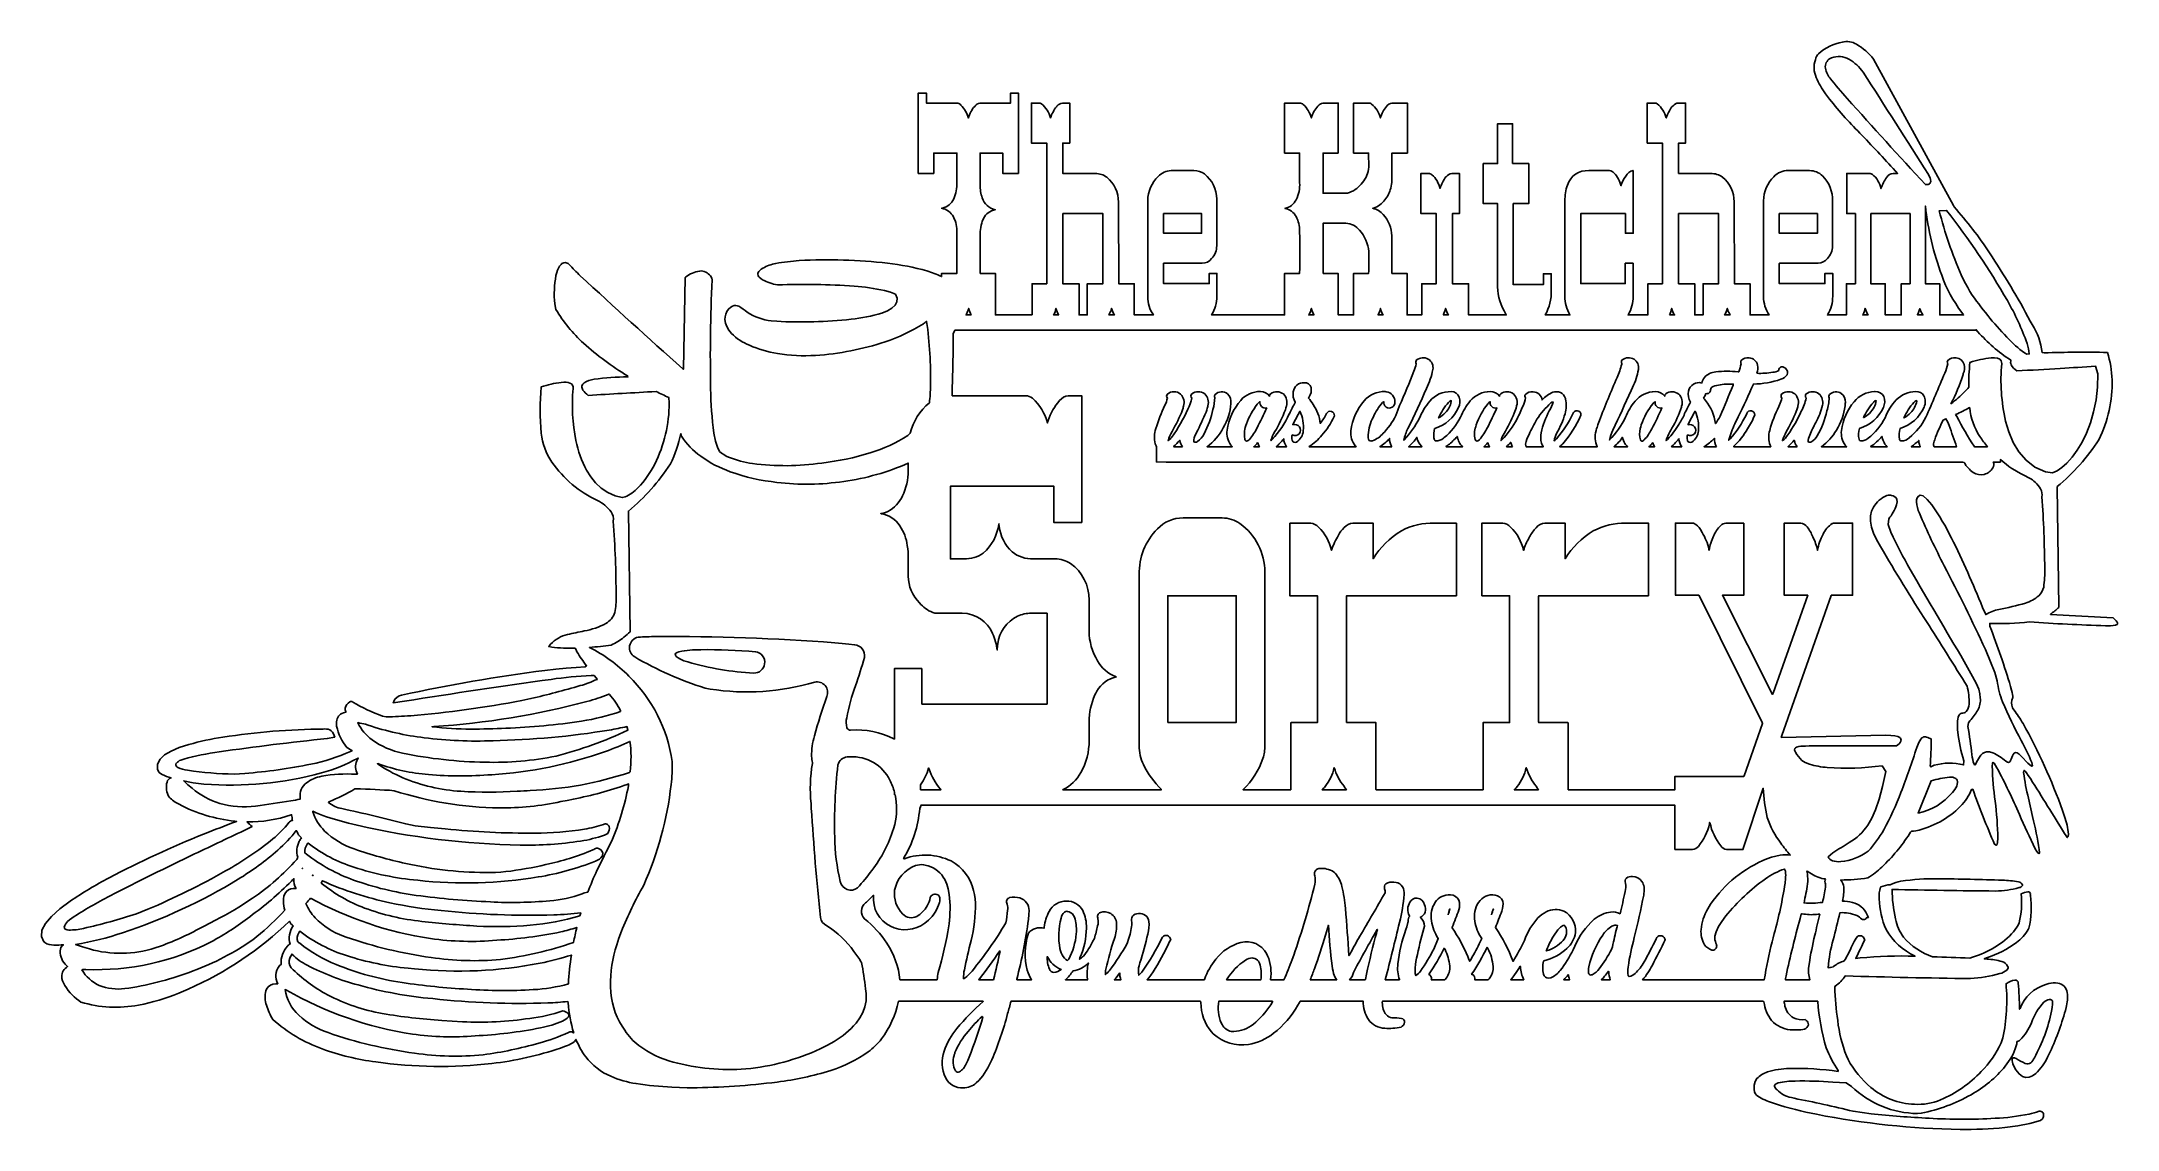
# Model space of a CAD drawing. Extents: x 0.7 to 36.7, y 0.2 to 19.1.
import ezdxf

# ---------------------------------------------------------------- set-up
doc = ezdxf.new("R2010")
doc.units = 0
doc.linetypes.add('0', pattern=[0])
doc.layers.add('1', color=7, linetype='0')

msp = doc.modelspace()

# ---------------------------------------------------------------- linework, layer by layer
at = {"layer": '1'}
for points in [[(36.616409, 9.07785), (35.534569, 9.139404), (35.532593, 9.142059, 0.022352), (35.67421, 9.260803), (35.674294, 9.265244), (35.645294, 11.353745), (35.647171, 11.3564, 0.073642), (36.37188, 12.168503, 0.122582), (36.599258, 13.207504, 0.073415), (36.518982, 13.678238), (36.517441, 13.681503, 0.015761), (35.424934, 13.673767), (35.38472, 13.682816, 0.113759), (35.215042, 14.165253), (35.181099, 14.225266, 0.023518), (34.474869, 15.41066, 0.034327), (33.861893, 16.204498), (33.848785, 16.227097), (32.464233, 18.769043, 0.087965), (32.168198, 19.026093, 0.189923), (31.922501, 19.064133, 0.136209), (31.51062, 18.861282, 0.178378), (31.454285, 18.757751, 0.192385), (31.469124, 18.450363, 0.058989), (31.632263, 18.164398), (31.700821, 18.071487, 0.028061), (32.262474, 17.446915, -0.00714), (32.880089, 16.784775), (32.801239, 16.78479, 0.254222), (32.694878, 16.722549, 0.076379), (32.591087, 16.523651, 0.181794), (32.443161, 16.768112, 0.13348), (32.39444, 16.784729), (31.999825, 16.78479), (31.999535, 16.781891), (31.999542, 16.089462), (32.148743, 16.089447), (32.149536, 16.08902), (32.149536, 14.876984), (32.149261, 14.873917), (31.993668, 14.873917), (31.993538, 14.871719), (31.993546, 14.332336), (31.664139, 14.332321), (31.664284, 14.335342, 0.144901), (31.755569, 14.655731), (31.755569, 15.052658), (31.755043, 15.052979), (31.621582, 15.052979), (31.621574, 14.877472), (31.621346, 14.876495), (30.831741, 14.876511), (30.82962, 14.877075), (30.829628, 15.226517), (30.832237, 15.226807), (31.501556, 15.226807, 0.217806), (31.665543, 15.310349, 0.183694), (31.751503, 15.525787), (31.751549, 16.304199, 0.214584), (31.578392, 16.743408, 0.194954), (31.355499, 16.834442), (30.984818, 16.834442, 0.219091), (30.734947, 16.728455, 0.204996), (30.555656, 16.310989), (30.555664, 14.646225, 0.149145), (30.653061, 14.332336), (30.322014, 14.332321), (30.321671, 14.334229), (30.321671, 14.873871), (30.053329, 14.873917), (30.051697, 14.874161), (30.047638, 16.271149), (30.047066, 16.29422, 0.225216), (29.845345, 16.720428, 0.160571), (29.639923, 16.78479), (29.081757, 16.784866), (29.081764, 17.308517), (29.081909, 17.310196), (29.203621, 17.310196), (29.203751, 17.3125), (29.203758, 18.005447), (29.202934, 18.005539), (29.0774, 18.005539, 0.207047), (28.987785, 17.958801, 0.105741), (28.922615, 17.868256, 0.053018), (28.868698, 17.747223), (28.866402, 17.750656, 0.164731), (28.71402, 17.990097, 0.143949), (28.667786, 18.005539), (28.538246, 18.005539), (28.537804, 18.004791), (28.537804, 17.311096), (28.53862, 17.310196), (28.803741, 17.310196), (28.803757, 14.873932), (28.550705, 14.873917), (28.549812, 14.873367), (28.549812, 14.333054), (28.548798, 14.332321), (28.208031, 14.332321, 0.142062), (28.293777, 14.655609), (28.29377, 15.227341), (28.293633, 15.229416), (28.158028, 15.229416), (28.157837, 15.228394), (28.157837, 14.876587), (27.385887, 14.876587), (27.385895, 16.084991), (27.386635, 16.089447), (28.160782, 16.089447), (28.161903, 16.088455), (28.161903, 15.747086), (28.297821, 15.74707), (28.297829, 16.835587), (28.295204, 16.839096, 0.223401), (28.166435, 16.739761, 0.078748), (28.084366, 16.571777, 0.129219), (27.965271, 16.789886, 0.203838), (27.883904, 16.834457), (27.524429, 16.834427, 0.342277), (27.15564, 16.583878, 0.090531), (27.111923, 16.308945), (27.111916, 14.655487, 0.135691), (27.197235, 14.332336), (26.76944, 14.332352, 0.139491), (26.875931, 14.756516), (26.875931, 15.045975), (26.875557, 15.046432), (26.737984, 15.046432), (26.737923, 14.858231), (26.216072, 14.858215), (26.213989, 14.85936), (26.213989, 16.259674), (26.214691, 16.261978), (26.483879, 16.261978), (26.483948, 16.957306), (26.205055, 16.957306), (26.203918, 16.957825), (26.203926, 17.646255), (26.203262, 17.647415), (25.944092, 17.647415), (25.944, 17.643753), (25.943993, 16.957306), (25.697037, 16.957306), (25.696022, 16.956787), (25.696022, 16.263184), (25.696648, 16.261978), (25.943916, 16.261978), (25.944, 16.254776), (25.944016, 14.888107), (25.944427, 14.854431), (25.945625, 14.821365, 0.140973), (26.089203, 14.346878, -0.067315), (26.09819, 14.332321), (25.442284, 14.332321), (25.442047, 14.335114), (25.442039, 14.873917), (25.161255, 14.873917), (25.160065, 14.874771), (25.160065, 16.08725), (25.160355, 16.089447), (25.282013, 16.089447), (25.282059, 16.78479), (25.152618, 16.78479, 0.196644), (25.055786, 16.732147), (25.047447, 16.723801, 0.087068), (24.946609, 16.525284, 0.15529), (24.804909, 16.763428, 0.160239), (24.74601, 16.78479), (24.616348, 16.78479), (24.616104, 16.783188), (24.616104, 16.089752), (24.617432, 16.089447), (24.882088, 16.089447), (24.882088, 14.879288), (24.881927, 14.873932), (24.628593, 14.873917), (24.628113, 14.872681), (24.628105, 14.332565), (24.626869, 14.332336), (24.376114, 14.332321), (24.376122, 15.048462), (24.375969, 15.051682), (24.110672, 15.051682), (24.110146, 15.053131), (24.110146, 15.701431, 0.180076), (23.962708, 16.072937, 0.156309), (23.778923, 16.180573), (23.791557, 16.183044, 0.166555), (23.990143, 16.327423, 0.122656), (24.091347, 16.53157, 0.065616), (24.1101, 16.664658), (24.110146, 17.136719), (24.11071, 17.13768), (24.37999, 17.13768), (24.380127, 17.141739), (24.380127, 18.005539), (24.112297, 18.005524, 0.205604), (24.019691, 17.946655, 0.124134), (23.913742, 17.746674, 0.154234), (23.758293, 17.988434, 0.152372), (23.708038, 18.005554), (23.446754, 18.005539), (23.44619, 18.003784), (23.44619, 17.138168), (23.44738, 17.137695), (23.708176, 17.13768), (23.712189, 16.893738, -0.165298), (23.600891, 16.629654, -0.145716), (23.378487, 16.455521, -0.073797), (23.299492, 16.442368), (22.918228, 16.442337), (22.918228, 17.134277), (22.918358, 17.13768), (23.179626, 17.13768), (23.180214, 17.139374), (23.180214, 18.005005), (23.179062, 18.005554), (22.919922, 18.005569, 0.216325), (22.829987, 17.953094, 0.130649), (22.716591, 17.747864, 0.143407), (22.575272, 17.979187, 0.164416), (22.512413, 18.005539), (22.251595, 18.005539), (22.250282, 18.005188), (22.250282, 17.139709), (22.250778, 17.13768), (22.512093, 17.13768), (22.512268, 17.135468), (22.512268, 16.623932, -0.129217), (22.451912, 16.330322, -0.238394), (22.256706, 16.178757, -0.231696), (22.45079, 16.036301, -0.129395), (22.511398, 15.78949), (22.51207, 15.767838, -0.004652), (22.512169, 15.051682), (22.250923, 15.051682), (22.250282, 15.050415), (22.250282, 14.33284), (22.24501, 14.332336), (20.985184, 14.332321, 0.146641), (21.078377, 14.655212), (21.078369, 15.051987), (21.07814, 15.052979), (20.944481, 15.052979), (20.944374, 15.052261), (20.944382, 14.876511), (20.156639, 14.876511), (20.152451, 14.876633), (20.152443, 15.225922), (20.15358, 15.226822), (20.823875, 15.226807, 0.219216), (20.986099, 15.307892, 0.192143), (21.074371, 15.532913), (21.074303, 16.319), (21.073738, 16.341232, 0.23251), (20.86055, 16.77623, 0.156653), (20.679459, 16.834442), (20.281563, 16.834427, 0.195329), (20.060959, 16.731522, 0.20468), (19.878502, 16.315826), (19.878464, 14.649155, 0.151683), (19.976242, 14.332321), (19.645378, 14.332321), (19.644485, 14.333176), (19.644485, 14.873459), (19.643448, 14.873917), (19.374512, 14.873917), (19.370491, 16.266144), (19.370049, 16.289291, 0.224545), (19.171272, 16.718155, 0.16102), (18.966866, 16.784744), (18.404602, 16.78479), (18.404602, 17.310181), (18.526222, 17.310196), (18.526566, 17.311234), (18.526566, 18.004898), (18.526077, 18.005539), (18.401024, 18.005539, 0.204107), (18.303253, 17.95163), (18.294785, 17.942902, 0.082117), (18.192001, 17.748871), (18.189674, 17.748535, 0.167321), (18.035942, 17.990707, 0.138151), (17.991066, 18.005539), (17.861366, 18.005539), (17.860611, 18.005386), (17.860611, 17.31221), (17.860992, 17.310196), (18.126335, 17.310196), (18.126595, 17.301361), (18.126595, 14.874084), (18.124878, 14.873917), (17.874115, 14.873917), (17.872612, 14.87381), (17.87262, 14.333923), (17.871735, 14.332321), (17.237305, 14.332321), (17.236664, 14.334869), (17.236664, 15.05162), (16.97625, 15.051682), (16.974678, 15.051819), (16.974686, 15.707092, -0.114654), (17.02282, 15.988968), (17.030136, 16.002686, -0.250662), (17.235199, 16.154617, -0.263842), (17.008072, 16.362213, -0.090856), (16.970734, 16.583542), (16.97068, 17.1371), (16.972038, 17.13768), (17.364609, 17.13768), (17.364685, 16.78479), (17.633797, 16.78479), (17.634636, 16.786575), (17.634636, 18.176514), (17.634171, 18.17804), (17.498657, 18.178055), (17.498642, 18.006607), (17.498558, 18.005539), (16.968636, 18.005508, 0.209952), (16.878044, 17.948395, 0.133625), (16.770935, 17.745346, 0.105442), (16.639503, 17.969711, 0.19901), (16.563927, 18.005539), (16.040405, 18.005539), (16.039787, 18.006104), (16.039787, 18.17804), (15.899651, 18.178055), (15.89875, 18.177872), (15.898758, 16.789368), (15.899063, 16.78479), (16.168411, 16.78479), (16.168732, 16.785934), (16.168739, 17.137634), (16.56871, 17.137604), (16.56871, 16.63118, -0.124342), (16.513008, 16.343689, -0.23927), (16.318985, 16.18335), (16.304695, 16.181168, -0.238672), (16.50885, 16.03241, -0.129943), (16.568649, 15.758316), (16.56871, 15.052567), (16.567886, 15.051682), (16.30278, 15.051682), (16.302734, 14.995667, 0.045949), (16.047813, 15.096588, 0.041229), (15.365829, 15.227951, 0.043334), (13.835701, 15.273865, 0.030666), (13.428726, 15.224655, 0.0885), (13.203651, 15.141754, 0.160599), (13.119759, 15.056625, 0.294502), (13.14254, 14.984085), (13.166519, 14.962982), (13.19606, 14.943512, 0.072701), (13.458946, 14.85202, -0.026039), (14.78788, 14.830887, -0.037701), (15.313171, 14.754395), (15.41581, 14.725143), (15.502029, 14.691162), (15.533371, 14.624924), (15.529373, 14.560181), (15.498009, 14.502197), (15.44194, 14.450638), (15.363815, 14.405167), (15.266296, 14.365448, -0.051544), (14.735458, 14.257446, -0.038707), (13.443771, 14.22139), (13.349464, 14.22995, -0.12552), (12.933113, 14.380234, 0.038154), (12.78698, 14.4823, 0.232868), (12.679588, 14.485352), (12.647018, 14.468658), (12.607948, 14.432663, 0.161166), (12.546997, 14.251129), (12.555168, 14.189941), (12.576935, 14.129318), (12.611908, 14.069748), (12.659676, 14.011719, 0.09715), (12.97097, 13.805573, 0.061665), (13.455727, 13.665527, 0.058488), (14.117012, 13.630814, 0.064695), (15.325745, 13.866577, 0.06324), (15.987869, 14.180527, 0.017156), (16.044342, 14.220718, -0.038263), (16.112801, 13.105438, -0.022185), (16.092186, 12.808258, 0.166966), (15.761375, 12.281158), (15.71917, 12.243698, -0.072987), (15.066063, 11.941742, -0.046506), (14.228844, 11.764465, -0.069933), (13.026306, 11.756973, -0.06198), (12.608353, 11.866318, -0.091467), (12.453873, 11.967072), (12.415283, 12.03801), (12.382973, 12.144714), (12.356445, 12.282562, -0.029332), (12.298561, 13.05278, -0.016323), (12.324425, 14.941696), (12.317474, 14.967178), (12.293556, 15.007202, 0.280685), (12.109169, 15.092728, 0.12644), (11.867607, 14.990479), (11.86042, 14.985046), (11.859856, 14.980042), (11.826744, 13.3909), (11.816124, 13.400009, -0.006138), (10.038734, 15.012253, -0.026044), (9.843628, 15.209091, 0.440409), (9.706177, 15.208496, 0.12511), (9.630684, 15.067917), (9.616592, 15.01413, 0.070872), (9.595558, 14.52565), (9.616646, 14.426483, 0.075435), (10.095444, 13.842117, 0.050101), (10.858589, 13.277237), (10.863602, 13.25737, 0.033821), (10.277626, 13.215897, 0.105034), (10.107681, 13.154922, 0.44805), (10.085106, 13.028107, 0.094906), (10.175255, 12.937668, 0.000153), (11.353989, 13.005066, 0.008831), (11.573479, 12.90062), (11.579491, 12.809555, -0.117584), (11.329216, 11.746155, -0.075623), (11.037971, 11.333832, -0.105702), (10.813873, 11.177155), (10.765915, 11.16478), (10.64315, 11.196304), (10.515404, 11.254608), (10.402847, 11.330185), (10.304558, 11.420776), (10.219627, 11.52417), (10.14711, 11.638092, -0.075596), (9.962753, 12.154251, -0.072217), (9.913658, 13.055618, 0.375721), (9.8591, 13.15007), (9.82766, 13.1595), (9.791283, 13.164444), (9.751038, 13.165451), (9.708015, 13.163116, 0.053327), (9.36087, 13.082703, 0.047431), (9.362617, 12.281586, 0.133274), (9.547707, 11.782043, 0.134), (10.336098, 11.112869, -0.128327), (10.572014, 10.919235, -0.200194), (10.611458, 10.7565, -0.017383), (10.659836, 9.448883, -0.049398), (10.637932, 9.175308, -0.196271), (10.483002, 8.984451, -0.081228), (10.107239, 8.852615, 0.002542), (9.8181, 8.792038), (9.77787, 8.77951, 0.153706), (9.496361, 8.589127), (9.491852, 8.582443, 0.051035), (9.899406, 8.555832), (9.948601, 8.556717, 0.061714), (10.102776, 8.310272), (10.125435, 8.2798), (10.148361, 8.249542), (10.125664, 8.231247), (9.965111, 8.221832), (9.793617, 8.20787), (9.613274, 8.189941), (9.426147, 8.168549, 0.022151), (6.939354, 7.739594, 0.260957), (6.802994, 7.628845), (6.79187, 7.607498), (6.991653, 7.633499, -0.006811), (9.534622, 8.013672, -0.024044), (10.228546, 8.081284), (10.279442, 8.079681), (10.283524, 8.076324), (10.329445, 8.0186), (10.32827, 8.013809, -0.050636), (10.039055, 7.905594, -0.012945), (9.181038, 7.679581), (9.024689, 7.64711, -0.025947), (7.097282, 7.383301, -0.013693), (6.673843, 7.363373), (6.608398, 7.378204, -0.048309), (6.094063, 7.620056, 0.3505), (6.04055, 7.621536, 0.234984), (5.959999, 7.516235, 0.150993), (5.975929, 7.454575), (5.972824, 7.444641), (5.93029, 7.433853, 0.320631), (5.811371, 7.277496), (5.810532, 7.240646), (5.814049, 7.201981, 0.128808), (5.992714, 6.832077, 0.004189), (6.080551, 6.77626), (6.05246, 6.761124, -0.053579), (5.367828, 6.54451, -0.035033), (4.221603, 6.384003), (4.036102, 6.371002, -0.033399), (3.228539, 6.436737, -0.073828), (3.062195, 6.485641), (3.04184, 6.499435, -0.472801), (3.036247, 6.561005, -0.131174), (3.110344, 6.613815), (3.162109, 6.63266, -0.033163), (3.776329, 6.756241, -0.010837), (5.650429, 6.987244), (5.781174, 7.013077), (5.769913, 7.039474, 0.170102), (5.696785, 7.140442, 0.110271), (5.582703, 7.153015, 0.034887), (3.841728, 7.01152, 0.028603), (3.250282, 6.884766), (3.085159, 6.830612), (2.943802, 6.769943), (2.830879, 6.702438), (2.751038, 6.627747), (2.708946, 6.545532), (2.709259, 6.45546, 0.232693), (2.789063, 6.363525, 0.05625), (2.942696, 6.303909, 0.317826), (2.873253, 6.234116, 0.204733), (2.909752, 5.970123, 0.084909), (3.081093, 5.848175, 0.096626), (4.045395, 5.556107), (4.077278, 5.550659, 0.004091), (3.506844, 5.331345, 0.02393), (1.86673, 4.572144, 0.027193), (1.191216, 4.166672), (1.013275, 4.03334), (0.868881, 3.903748), (0.763939, 3.779602), (0.704422, 3.662628), (0.696259, 3.554504), (0.738495, 3.465103), (0.745445, 3.456573), (0.753845, 3.448715, 0.151931), (0.911697, 3.40686, 0.023622), (1.077133, 3.411057, 0.279324), (1.019913, 3.305328, 0.211918), (1.128784, 3.050034), (1.147591, 3.036652), (1.132271, 3.018143, 0.328889), (1.05101, 2.826797), (1.060623, 2.789474), (1.07534, 2.751526, 0.121843), (1.343773, 2.443573), (1.378288, 2.419724, 0.122737), (2.379379, 2.366562, 0.053053), (3.077423, 2.574509), (3.2416, 2.644333, 0.088814), (4.994499, 3.819901, 0.136253), (5.060555, 3.739487, 0.22262), (5.005005, 3.421036, 0.185598), (4.9599, 3.385178, 0.209301), (4.852089, 3.077591), (4.844688, 3.066025), (4.830185, 3.055862), (4.816864, 3.043564, 0.313947), (4.793213, 2.736511), (4.756493, 2.733215, 0.27319), (4.599846, 2.644989), (4.586235, 2.61264, 0.139347), (4.597137, 2.364624, 0.074132), (4.708618, 2.115097, 0.094718), (5.561668, 1.606979, 0.053569), (6.492958, 1.380936, 0.064005), (8.503784, 1.353729, 0.054103), (9.695145, 1.621201), (9.762383, 1.645935), (9.815765, 1.66687), (9.842979, 1.678116, 0.159349), (9.960884, 1.765884), (9.963722, 1.771332, 0.061596), (10.133347, 1.469299, 0.128708), (10.568008, 1.131607, 0.061903), (11.006554, 1.00531, 0.030108), (11.627686, 0.944733), (11.888931, 0.930603, 0.029065), (11.969879, 0.931458, 0.028244), (13.453629, 1.03241, 0.044048), (14.381645, 1.233093, 0.080744), (15.032745, 1.55722, 0.063828), (15.261894, 1.778839, 0.102409), (15.557663, 2.431854), (15.569168, 2.433044), (17.022934, 2.433044), (17.022476, 2.425842, 0.043509), (16.569153, 1.96106, 0.088009), (16.345993, 1.566055, 0.197515), (16.369926, 1.109665, 0.309842), (16.677605, 0.93158, 0.189496), (16.904488, 1.017746), (16.948242, 1.058609, 0.08156), (17.175964, 1.419754, 0.038173), (17.448616, 2.220306, -0.000167), (17.508224, 2.433044), (20.790222, 2.433044), (20.800377, 2.410828, 0.179311), (20.982674, 1.901413), (21.015099, 1.867538, 0.231344), (21.625748, 1.683975, 0.129174), (22.060669, 1.876892, 0.098605), (22.480812, 2.364395), (22.509407, 2.413528), (22.523796, 2.433044), (23.615028, 2.433044, 0.148348), (23.703911, 2.115479, 0.221696), (23.988884, 1.964096, 0.073015), (24.269821, 1.983505, 0.232103), (24.331818, 2.068054, 0.384508), (24.276474, 2.134888, 0.044502), (24.116104, 2.144409, -0.305061), (23.96125, 2.297668, -0.06178), (23.944931, 2.413254), (23.948357, 2.433044), (30.549034, 2.433044), (30.563919, 2.423218, 0.144883), (30.695351, 2.098328, 0.192674), (31.020004, 1.940079, 0.063558), (31.265533, 1.946365, 0.211413), (31.332916, 2.024002, 0.27949), (31.296692, 2.10054), (31.279327, 2.114334, -0.116615), (31.074158, 2.146988, -0.228892), (30.927177, 2.349899, -0.04246), (30.913506, 2.433044), (31.494911, 2.433044, 0.049871), (31.642464, 1.626144, 0.05496), (31.852165, 1.230301), (31.849686, 1.216156, 0.042178), (31.003899, 1.26796, 0.06858), (30.625648, 1.207275, 0.126717), (30.442276, 1.094116), (30.408463, 1.040482), (30.390862, 0.977951), (30.391029, 0.905945), (30.401146, 0.853806, 0.181069), (30.483322, 0.770233, 0.052639), (30.744217, 0.658005, 0.030754), (31.476784, 0.472397, 0.044427), (33.963089, 0.210129, 0.026585), (34.740227, 0.243103), (34.96814, 0.273148), (35.175613, 0.313797), (35.359703, 0.365723), (35.39167, 0.394882), (35.401901, 0.417419), (35.408653, 0.437225), (35.412277, 0.454483, 0.513147), (35.339996, 0.525589), (35.332474, 0.525406, -0.045367), (35.160263, 0.476532, -0.038754), (34.570763, 0.403, -0.028405), (33.427734, 0.404205, -0.01347), (32.419968, 0.482254), (32.109352, 0.524979, 0.014033), (31.085281, 0.750458), (31.038536, 0.761414, -0.160754), (30.789955, 0.899033, -0.152857), (30.746124, 0.958389), (30.74733, 0.974121), (30.757225, 0.98938), (30.777763, 1.00383), (30.810822, 1.017075, -0.062696), (31.10685, 1.050064, -0.020485), (31.756958, 1.032394), (31.989197, 1.01712), (32.081902, 0.95668, 0.192534), (33.226685, 0.486847), (33.290718, 0.491608, 0.07705), (34.155769, 0.812424, 0.094995), (34.745255, 1.305191, 0.097787), (34.938286, 1.658279, 0.006712), (34.952202, 1.733673), (34.972343, 1.740402), (34.986298, 1.74826), (35.001137, 1.759323, 0.105653), (35.200409, 2.061172, -0.11055), (35.419083, 2.415573, -0.164893), (35.512138, 2.465912, -0.298268), (35.568481, 2.434509), (35.566986, 2.38147), (35.561249, 2.323761), (35.55162, 2.262177, -0.073236), (35.252563, 1.45108, -0.054626), (35.190643, 1.363983, -0.277484), (35.094711, 1.355835, -0.047516), (34.933937, 1.440048, 0.147706), (34.880737, 1.453827), (34.870995, 1.446045), (34.866241, 1.430038, 0.105047), (34.887856, 1.320343), (34.929352, 1.24321), (34.988556, 1.173111), (35.047577, 1.129944), (35.10614, 1.111237), (35.163971, 1.114594), (35.22081, 1.137619), (35.276375, 1.177887, 0.08617), (35.480598, 1.463028), (35.52578, 1.553284, 0.042034), (35.802582, 2.323975, 0.097682), (35.821259, 2.584366, 0.34711), (35.657394, 2.747635, 0.115292), (35.503761, 2.738205), (35.452194, 2.72319, 0.235093), (35.003761, 2.304596), (34.99633, 2.294647, 0.010398), (34.972908, 2.748566, 0.473064), (34.914032, 2.800049, 0.118479), (34.760979, 2.737228, -0.07397), (34.70726, 1.796921), (34.676865, 1.713928, -0.090499), (34.330589, 1.21434, -0.102573), (33.625671, 0.723999, -0.111926), (33.171928, 0.645767, -0.167612), (32.416885, 0.939728, -0.094907), (32.020981, 1.421326), (31.992371, 1.483704, -0.061557), (31.841545, 2.09964, -0.023432), (31.790756, 2.677353), (31.79808, 2.695984, 0.092342), (31.974007, 2.872192, 0.004652), (34.144951, 2.82666, 0.058235), (34.653656, 2.911255, 0.102128), (34.775894, 2.97348, 0.407606), (34.7882, 3.041199, 0.220066), (34.690826, 3.120834, 0.059372), (34.430916, 3.162476), (34.382057, 3.166107), (34.424408, 3.185608, 0.082107), (34.943314, 3.45256, 0.10869), (35.144753, 3.678268), (35.154816, 3.701172, 0.101096), (35.183037, 4.267746), (35.182007, 4.28331, 0.553936), (35.140785, 4.328415, 0.097094), (35.021973, 4.293488, -0.09977), (34.985756, 3.793228), (34.969658, 3.753342), (34.947906, 3.715195), (34.921623, 3.676727), (34.891113, 3.638107), (34.856682, 3.599548, -0.130291), (34.130524, 3.180557, -0.002911), (33.48822, 3.204971, -0.14019), (32.983284, 3.543671, -0.106423), (32.844894, 3.860062, -0.052303), (32.784332, 4.370972, 0.003439), (34.577431, 4.343643, 0.058213), (34.98793, 4.402527, 0.194381), (35.047897, 4.44017), (35.047539, 4.451324, 0.243028), (34.977058, 4.502014, 0.050476), (34.701836, 4.530609, 0.007196), (33.580338, 4.556091, 0.039182), (32.936203, 4.514862, 0.08981), (32.766113, 4.454208), (32.753296, 4.450912, 0.119838), (32.589096, 4.414047), (32.584549, 4.410355, 0.093837), (32.561455, 4.208221, 0.089416), (32.680389, 3.677933, 0.154029), (33.183807, 3.214081, 0.03191), (32.228928, 3.182938), (32.193489, 3.178528), (32.158112, 3.173691), (32.158134, 3.181793, 0.00939), (32.310188, 3.49823), (32.304947, 3.511917, 0.511772), (32.184601, 3.555939, 0.066999), (32.11232, 3.43364), (32.072083, 3.351089), (32.07386, 3.351089, -0.02161), (31.955818, 3.131561, 0.103667), (31.77108, 3.03508), (31.763123, 3.03067, -0.064674), (31.674553, 3.014969, -0.045889), (31.763725, 3.496384, 0.000904), (31.881645, 3.968384, -0.109289), (32.171227, 3.918564, -0.080375), (32.258316, 3.855759, 0.425249), (32.347641, 3.885834), (32.37397, 3.885849), (32.349655, 3.939835, 0.236009), (32.096939, 4.145599, 0.051609), (31.924202, 4.169693, 0.074169), (31.947777, 4.410568, 0.165083), (31.893532, 4.53479, 0.038988), (32.362114, 4.571472, 0.066688), (32.607689, 4.759766, 0.058946), (33.088066, 5.3367), (33.10453, 5.366699), (33.122391, 5.38176), (33.156425, 5.382797), (33.198471, 5.388367, 0.144657), (33.972298, 5.813461, 0.093803), (34.163185, 6.104218), (34.184738, 6.109085, 0.016671), (34.562248, 5.155212), (34.586952, 5.137283), (34.604317, 5.152908), (34.614975, 5.193665), (34.619774, 5.25618, 0.026842), (34.571548, 5.904572, -0.022662), (34.520943, 6.506409), (34.524872, 6.552155), (34.534546, 6.573486), (34.553551, 6.561707), (34.60199, 6.480606, -0.021994), (34.992409, 5.669571, 0.013977), (35.267639, 5.078171), (35.296432, 5.028641), (35.318428, 4.999603), (35.332901, 4.993484), (35.339134, 5.012726), (35.335587, 5.063675, 0.020228), (35.222603, 5.633621), (35.149834, 5.953003, -0.031757), (35.06498, 6.400269), (35.066757, 6.42749), (35.074928, 6.43605), (35.090179, 6.424026), (35.115204, 6.39035), (35.146866, 6.345428), (35.182571, 6.292572, -0.004168), (35.776489, 5.339767), (35.802071, 5.300507), (35.822273, 5.27095), (35.836632, 5.288971), (35.841476, 5.330597, 0.066518), (35.775795, 5.635895), (35.741547, 5.739731, 0.039014), (35.055687, 7.249649, 0.023031), (34.896568, 7.484268, -0.243304), (34.863167, 7.651031), (34.879295, 7.701019), (34.87812, 7.721451), (34.873901, 7.749374), (34.866737, 7.784485), (34.856758, 7.826416, 0.023393), (34.506584, 8.864243), (34.478249, 8.93866), (34.478462, 8.982788, 0.036803), (35.163963, 9.009659, 0.009153), (36.487175, 8.9431, 0.056215), (36.659248, 8.950531), (36.673279, 8.956284, 0.49681), (36.685913, 9.007675, 0.098582)], [(32.005821, 18.087158, -0.017769), (31.706131, 18.44017, -0.144759), (31.627449, 18.635513, -0.325139), (31.735031, 18.787231, -0.235989), (32.037575, 18.765045, -0.110551), (32.280685, 18.541046, -0.003377), (33.413559, 16.768509, -0.138138), (33.455284, 16.647034, -0.422878), (33.385689, 16.591431, -0.054168), (33.363541, 16.592453, -0.004655)], [(34.025414, 14.33345), (34.02552, 14.332321), (33.611771, 14.332321), (33.61142, 14.334122), (33.61142, 14.87381), (33.610146, 14.873917), (33.363441, 14.873917), (33.363441, 16.217896, 0.059976), (33.64492, 15.019547, 0.072749), (33.991684, 14.376602)], [(22.918228, 15.052124), (22.918228, 15.92215), (23.311028, 15.92215, -0.227981), (23.549934, 15.799637, -0.155741), (23.71106, 15.432297), (23.712051, 15.411072, -0.011395), (23.708038, 15.051666), (23.44619, 15.051682), (23.44619, 14.332687), (23.444054, 14.332321), (23.180756, 14.332321), (23.180222, 14.335602), (23.180214, 15.048416), (23.17968, 15.051666), (22.920326, 15.051682)], [(35.12439, 13.650665, -0.066954), (34.820778, 13.898926, -0.041441), (34.176376, 14.675919), (34.135765, 14.739349), (34.096115, 14.807022), (34.05751, 14.878372), (34.019974, 14.952789), (33.98362, 15.029648, -0.040375), (33.601715, 16.138474), (33.728699, 16.144653, -0.03749), (34.783485, 14.58049, -0.045587), (35.125916, 13.836731, -0.071747), (35.163269, 13.655045)], [(16.754387, 14.389435, 0.041601), (16.774696, 14.445206, 0.07155), (16.815018, 14.332336), (16.724991, 14.332321, 0.01756)], [(18.334877, 14.332336), (18.245529, 14.332321, 0.077994), (18.286583, 14.445206, 0.072268)], [(19.217171, 14.357407, 0.064224), (19.248512, 14.445206, 0.055202), (19.299072, 14.332336), (19.204247, 14.332321)], [(22.761757, 14.332336), (22.670082, 14.332321, 0.077073), (22.717247, 14.445206, 0.077807)], [(23.866905, 14.332321, 0.092989), (23.913193, 14.445206, 0.07796), (23.957558, 14.332336)], [(25.001022, 14.332321, 0.077935), (25.042068, 14.445206, 0.068958), (25.090363, 14.332336)], [(28.922722, 14.332321, 0.078054), (28.963768, 14.445206, 0.068843), (29.012062, 14.332336)], [(29.970612, 14.343124), (29.976242, 14.332336), (29.881439, 14.332321, 0.074569), (29.925705, 14.445206, 0.057648)], [(32.299355, 14.384232, 0.038879), (32.31752, 14.445206, 0.055769), (32.369438, 14.332336), (32.275459, 14.332321, 0.02515)], [(33.257164, 14.409073), (33.261642, 14.424362), (33.265556, 14.439941), (33.269417, 14.436203, 0.059592), (33.318375, 14.332321), (33.225853, 14.332321), (33.226364, 14.336884, 0.049611)], [(35.701523, 13.404068, 0.005548), (36.312172, 13.445892), (36.350754, 13.310791), (36.346397, 13.077805), (36.322037, 12.85762), (36.280357, 12.651321), (36.224045, 12.45993), (36.155785, 12.284561), (36.07827, 12.126282), (35.994179, 11.986176), (35.906212, 11.86528), (35.817032, 11.764709), (35.72934, 11.685516), (35.645828, 11.628799), (35.569168, 11.595596), (35.442657, 11.61084), (35.260666, 11.694199), (35.109169, 11.811691), (34.985504, 11.956787), (34.886932, 12.122971), (34.810822, 12.30368), (34.754456, 12.492447, -0.08085), (34.686584, 13.491791), (34.677948, 13.533752), (34.652107, 13.562729), (34.612228, 13.580429), (34.56144, 13.588486), (34.502907, 13.588623, 0.057835), (34.132988, 13.507004, 0.021788), (34.113564, 13.078979, -0.068139), (34.048058, 13.002686, -0.025042), (33.80629, 12.791122, 0.03698), (34.015068, 13.296738), (34.020386, 13.315201, 0.149955), (34.032173, 13.474487, 0.320592), (33.893738, 13.587463, 0.251823), (33.750443, 13.542908, 0.315215), (33.750664, 13.486801, -0.0595), (33.698647, 13.324127, -0.00319), (33.371849, 12.557816, -0.102155), (33.082748, 12.201904, -0.166313), (32.94931, 12.146561, -0.415091), (32.916145, 12.174652, -0.141897), (32.925392, 12.365311, 0.222132), (33.339317, 12.733673, 0.230627), (33.337494, 12.931458, 0.27434), (33.195091, 13.003555, 0.207984), (32.85762, 12.858261, 0.10207), (32.664436, 12.549728, -0.105161), (32.370163, 12.195068, -0.169853), (32.242752, 12.14682, -0.370509), (32.212654, 12.175751, -0.13597), (32.221138, 12.364975, 0.218192), (32.634285, 12.728622, 0.201999), (32.642479, 12.916351, 0.305056), (32.492958, 13.003525), (32.480362, 13.003677, 0.216276), (32.126144, 12.828262, 0.142834), (31.906921, 12.328613, 0.19013), (31.972618, 12.074326), (31.985138, 12.060654), (31.998756, 12.048096), (31.559433, 12.04808, 0.113673), (31.818649, 12.335693, 0.106974), (31.971703, 12.756668), (31.973335, 12.775452), (31.974243, 12.794266), (31.974426, 12.81311, 0.248078), (31.904785, 12.971512, 0.346273), (31.69883, 12.952316, 0.284443), (31.693771, 12.895096, -0.062912), (31.656128, 12.67041, -0.075279), (31.487701, 12.238541, -0.139777), (31.385269, 12.131699, -0.241143), (31.331139, 12.131393), (31.330574, 12.132553, -0.136385), (31.35675, 12.248154, -0.025851), (31.462631, 12.467117, 0.065725), (31.577271, 12.765854, 0.274798), (31.516777, 12.966034, 0.336178), (31.29567, 12.961441, 0.405106), (31.293915, 12.892227), (31.293846, 12.887909, -0.074705), (31.209541, 12.662308, -0.045927), (30.975868, 12.251099, -0.101018), (30.884369, 12.152328), (30.88385, 12.153137, -0.065837), (30.948921, 12.302704, 0.034524), (31.122932, 12.655518), (31.13427, 12.687866), (31.144562, 12.720566), (31.149017, 12.736542), (31.152771, 12.752686, 0.272813), (31.100639, 12.961517, 0.340076), (30.874214, 12.961899, 0.394765), (30.871307, 12.891113, -0.073145), (30.831451, 12.771774), (30.820282, 12.745422, 0.041581), (30.662445, 12.331268, 0.159352), (30.669899, 12.072922, -0.039005), (30.682007, 12.048065), (30.04158, 12.04808), (30.036484, 12.049088, 0.076598), (30.280334, 12.357971, 0.040633), (30.403397, 12.594925, 0.888156), (30.263786, 12.62117), (30.25869, 12.608475, -0.065836), (29.977592, 12.184006, -0.029503), (29.953621, 12.160812), (29.954643, 12.166824, -0.058937), (30.05983, 12.442688), (30.118599, 12.566116, 0.011981), (30.380836, 13.133133, 0.080329), (30.858276, 13.216568, 0.167952), (30.963882, 13.294937), (30.966805, 13.301178, 0.504446), (30.868309, 13.433563, 0.396265), (30.819321, 13.36937, -0.110414), (30.717094, 13.337051, -0.048024), (30.442284, 13.319977, 0.127014), (30.45356, 13.462952, 0.342064), (30.306343, 13.587936, 0.24799), (30.167412, 13.541672, 0.285341), (30.167175, 13.486374, -0.050871), (30.124771, 13.346176), (30.113495, 13.34346, 0.059316), (29.728745, 13.345688, 0.18537), (29.529404, 13.24852, 0.129431), (29.488464, 13.151871), (29.4851, 13.151581, 0.445623), (29.256752, 13.011765, 0.201777), (29.287865, 12.819305, 0.004421), (29.187546, 12.621399, -0.055401), (29.085678, 12.430359, -0.059367), (28.892502, 12.175125, -0.083575), (28.867477, 12.154617, -0.067061), (28.932236, 12.303574), (28.949776, 12.336746), (28.967789, 12.369675, 0.059896), (29.131798, 12.733109), (29.135696, 12.748886, 0.275123), (29.084717, 12.961212, 0.332571), (28.860199, 12.964249, 0.238386), (28.842728, 12.922165, 0.248214), (28.67878, 13.003769, 0.226941), (28.329285, 12.836166, 0.086668), (28.165146, 12.558182, -0.069058), (27.887711, 12.163925), (27.884521, 12.161148, -0.067404), (27.942352, 12.333237, -0.001622), (28.262405, 13.019302), (28.286148, 13.07489, 0.062742), (28.387276, 13.388657, 0.298309), (28.31105, 13.564697, 0.306844), (28.105232, 13.550888, 0.36765), (28.098839, 13.487183), (28.097908, 13.480103, -0.045482), (28.015381, 13.245438, 0.007734), (27.710907, 12.503647), (27.690147, 12.44603), (27.682747, 12.424774), (27.675621, 12.403442), (27.66877, 12.382004), (27.662201, 12.360489, 0.169972), (27.657906, 12.077072, 0.041842), (27.67337, 12.04808), (27.021362, 12.04808), (27.035454, 12.060349), (27.049202, 12.073013), (27.062592, 12.086044), (27.075615, 12.099457, 0.077822), (27.38916, 12.59346, 0.934691), (27.247444, 12.615021, -0.070715), (26.966721, 12.186401, -0.126348), (26.923149, 12.150467, -0.092316), (26.968483, 12.275696, 0.046458), (27.115532, 12.618546, 0.129001), (27.12381, 12.872833), (27.119362, 12.88588, 0.438607), (26.903412, 12.990234, 0.114714), (26.714935, 12.858734, 0.368129), (26.561981, 12.999207, 0.250476), (26.426079, 12.953323, 0.342969), (26.429825, 12.89386, -0.079942), (26.385071, 12.754181, -0.01382), (26.281799, 12.529984, -0.071029), (26.01931, 12.164566, -0.027464), (26.005432, 12.153717, -0.069884), (26.056313, 12.276337, 0.024411), (26.233955, 12.627625), (26.245026, 12.656418), (26.255257, 12.685516), (26.264633, 12.714905), (26.268425, 12.727798), (26.271805, 12.740814), (26.274765, 12.753922, 0.282801), (26.218384, 12.964706, 0.324074), (25.997917, 12.963852, 0.211221), (25.980049, 12.923035, 0.246603), (25.817131, 13.003754, 0.225189), (25.470818, 12.840103, 0.086612), (25.30275, 12.557709, -0.098264), (25.019852, 12.206436), (25.006317, 12.196533, -0.192538), (24.868561, 12.14801), (24.864815, 12.149155, -0.243375), (24.840935, 12.200836, -0.093618), (24.853073, 12.360443), (24.85743, 12.365631, 0.215399), (25.266785, 12.724564, 0.189054), (25.280655, 12.90686, 0.313128), (25.137512, 13.002991, 0.227389), (24.768211, 12.837021, 0.084123), (24.591728, 12.542603, -0.064748), (24.326187, 12.167175), (24.322617, 12.16394), (24.318977, 12.160782, -0.063209), (24.390427, 12.363968, 0.004338), (24.713531, 13.057114, 0.061939), (24.821594, 13.383942, 0.317708), (24.740486, 13.567505, 0.293259), (24.541138, 13.552002, 0.364927), (24.533531, 13.485291, -0.057014), (24.492645, 13.354324, -0.008869), (24.246452, 12.759811), (24.213715, 12.679642, -0.096438), (24.018051, 12.343185), (23.982277, 12.301987), (23.961914, 12.280258, -0.127285), (23.775452, 12.150497, -0.225121), (23.718758, 12.15358, -0.167274), (23.700142, 12.252243, -0.114517), (23.790245, 12.563721, -0.080423), (23.951622, 12.813644, -0.032461), (23.970879, 12.830627, 1.122652), (24.16291, 12.821198, 0.404255), (24.011818, 12.999084), (23.995682, 13.00174, 0.240596), (23.62989, 12.842804, 0.146051), (23.40049, 12.32402, 0.201635), (23.476532, 12.063675), (23.490562, 12.050217), (23.490173, 12.04808), (22.679214, 12.04808), (22.674583, 12.04921, 0.0953), (22.895531, 12.245651, 0.071739), (23.111526, 12.568481), (23.113724, 12.579926, 0.864043), (22.978645, 12.620789, -0.042055), (22.868523, 12.449905, 0.125594), (22.746849, 12.778961, 0.019164), (22.665321, 12.891571), (22.675896, 12.910034, 0.192224), (22.710541, 13.074753, 0.347091), (22.594948, 13.157333, 0.400819), (22.400803, 12.996994, 0.178777), (22.435074, 12.819427), (22.434372, 12.816711, 0.011719), (22.334099, 12.618973), (22.333092, 12.615051, -0.077178), (22.036781, 12.172241, -0.079595), (22.014748, 12.154617, -0.067826), (22.082092, 12.308517, 0.043231), (22.265076, 12.687363), (22.275398, 12.720078), (22.279869, 12.736053), (22.283646, 12.752213, 0.272536), (22.231873, 12.961304, 0.332209), (22.007629, 12.96434, 0.236729), (21.989998, 12.92215, 0.241164), (21.832222, 13.003586, 0.224516), (21.490128, 12.851044, 0.14667), (21.253822, 12.333359, 0.185691), (21.31749, 12.076859), (21.330193, 12.062546), (21.344093, 12.049377), (21.3423, 12.048065), (20.907555, 12.04808, 0.119542), (21.187691, 12.375, 0.11439), (21.320892, 12.797104, 0.231258), (21.260849, 12.964691, 0.362503), (21.046288, 12.953552, 0.294948), (21.040115, 12.898895, -0.064574), (21.008926, 12.695267, -0.067447), (20.854897, 12.272552, -0.12645), (20.739487, 12.135254, -0.2908), (20.677078, 12.132584, -0.12784), (20.710625, 12.265976), (20.722359, 12.292664, 0.021617), (20.889153, 12.647339), (20.900612, 12.680084), (20.911102, 12.713165), (20.914803, 12.725967), (20.918976, 12.74202), (20.92244, 12.75824, 0.278098), (20.865524, 12.96434, 0.32418), (20.644424, 12.963791, 0.418643), (20.640457, 12.891495, -0.081229), (20.574364, 12.701065, -0.055742), (20.294678, 12.215286, -0.101876), (20.230148, 12.152084, -0.065889), (20.299774, 12.310989, 0.041164), (20.479706, 12.684631), (20.49015, 12.717392), (20.494713, 12.733368), (20.498596, 12.749527, 0.272314), (20.448952, 12.960007, 0.352958), (20.218864, 12.959808, 0.382668), (20.217842, 12.891312, -0.076303), (20.175217, 12.765244, 0.032514), (20.016212, 12.360397, 0.141769), (20.006172, 12.099854, 0.053607), (20.029213, 12.04808), (20.029198, 11.782333), (20.199898, 11.782242), (34.008049, 11.782242), (34.033669, 11.773849, 0.104199), (34.19281, 11.599426, 0.431082), (34.532753, 11.682922, 0.299721), (34.538391, 11.782242), (34.663254, 11.782242), (34.66375, 11.782425), (34.663757, 11.823044, 0.07051), (35.081841, 11.549866), (35.157639, 11.509537, -0.137973), (35.35955, 11.316101, -0.172646), (35.383537, 11.180298, -0.013749), (35.432541, 9.936417, -0.034998), (35.413704, 9.615051, -0.158837), (35.327477, 9.463608, -0.104523), (35.098877, 9.336258, -0.034055), (34.637451, 9.227844, 0.083393), (34.407883, 9.137024), (34.351578, 9.261902, 0.021894), (33.81485, 10.463852, 0.041588), (33.471695, 11.038574), (33.395088, 11.130203), (33.323769, 11.195831), (33.271393, 11.209808, 0.282325), (33.2061, 11.09259, 0.09066), (33.258049, 10.893311, 0.019779), (33.690414, 9.982758, -0.012109), (34.403015, 8.530792), (34.49369, 8.318619), (34.56382, 8.134689), (34.608719, 7.986404, 0.070376), (34.70031, 7.625473, 0.021079), (35.025322, 6.950989, -0.018437), (35.208809, 6.572021), (35.222557, 6.5159), (35.201355, 6.509262), (35.138474, 6.56073), (35.029053, 6.676849), (34.986382, 6.718475), (34.952225, 6.740021), (34.925255, 6.744766), (34.904144, 6.735992, 0.112534), (34.85128, 6.631882), (34.839272, 6.605072, -0.390848), (34.784653, 6.5755), (34.755791, 6.593597, 0.080117), (34.530823, 6.739883), (34.473495, 6.754837), (34.424797, 6.755768, 0.231909), (34.298157, 6.667618, 0.022146), (34.237114, 6.548203), (34.225624, 6.533081), (34.215187, 6.531967), (34.205574, 6.54422, -0.058279), (34.170525, 6.708221, 0.00571), (34.100655, 7.196762), (34.10778, 7.259232), (34.134605, 7.294785, 0.044207), (34.27224, 7.479996, 0.139347), (34.315094, 7.693375), (34.306541, 7.76358), (34.287895, 7.842392), (34.243401, 7.9496), (34.152634, 8.11795), (34.034561, 8.325394, -0.002793), (33.099495, 9.920029, -0.021227), (32.765228, 10.563751), (32.714874, 10.699493), (32.726357, 10.794907, 0.07845), (32.863976, 11.039063), (32.872978, 11.091248), (32.868523, 11.131393, 0.294766), (32.775909, 11.20256, 0.128064), (32.695892, 11.2005, 0.155795), (32.461723, 10.998413), (32.430344, 10.929642), (32.411415, 10.849197), (32.40876, 10.756485), (32.426216, 10.650894), (32.467636, 10.531784), (32.53685, 10.39856, 0.011528), (33.335754, 9.088165, -0.002376), (34.048981, 7.957214), (34.084084, 7.896454, -0.073251), (34.119453, 7.586258, -0.17593), (34.07093, 7.455368, -0.217315), (33.992355, 7.427094), (33.975945, 7.422562), (33.959885, 7.40979), (33.945129, 7.387787), (33.93264, 7.355484, 0.091604), (33.924171, 7.102478, 0.041256), (34.027702, 6.601624), (34.024689, 6.531281, 0.135778), (33.515648, 6.523499), (33.482574, 6.509827), (33.456657, 6.494583), (33.44635, 6.50766, 0.016149), (33.465378, 6.981064), (33.462105, 6.983505), (33.447342, 6.986725, 0.045903), (33.36274, 7.019485, 0.225225), (33.303329, 6.997177, 0.114092), (33.237411, 6.892715), (33.213974, 6.832428, -0.011123), (32.939392, 6.054825, -0.034792), (32.639214, 5.404785, -0.064219), (32.370049, 5.035385, -0.137465), (31.897873, 4.853271, -0.096322), (31.749809, 4.869278, -0.243269), (31.678757, 4.938843), (31.75769, 5.004532, -0.014788), (32.041603, 5.182388, 0.110974), (32.362709, 5.484985), (32.433098, 5.605606), (32.499634, 5.754196), (32.562386, 5.935745), (32.621391, 6.155273), (32.67672, 6.41774), (32.611084, 6.514603, -0.050027), (31.660736, 6.485565, -0.051103), (31.353493, 6.542343), (31.2789, 6.57251), (31.221519, 6.608749, -0.06643), (31.107628, 6.749939), (31.096855, 6.774719, -0.465764), (31.127731, 6.838287, -0.084026), (31.284828, 6.858307), (31.346466, 6.858643), (32.848373, 6.858643), (32.86261, 6.858765, 0.124582), (32.938004, 6.943878, 0.372091), (32.917984, 7.004974), (32.885201, 7.0215), (32.834976, 7.03447), (32.764671, 7.042877), (32.675323, 7.045746), (30.861824, 7.006332), (30.872688, 7.038406), (31.726685, 9.470078), (31.731102, 9.473007), (32.099541, 9.473007), (32.100616, 9.48027), (32.100616, 10.715683), (32.099571, 10.722336), (31.775665, 10.72226), (31.765999, 10.721054), (31.755966, 10.718307), (31.74556, 10.714035, 0.141348), (31.589684, 10.531784, 0.088336), (31.492416, 10.249329, 0.072314), (31.409752, 10.484802, 0.061975), (31.314568, 10.655914, 0.21598), (31.199745, 10.72226), (30.914124, 10.722336), (30.913124, 10.716125), (30.913124, 9.480743), (30.9142, 9.473007), (31.318336, 9.473007), (31.321609, 9.471252), (30.72226, 7.776367), (30.71386, 7.753296), (29.844032, 9.472916), (30.214119, 9.473007), (30.214386, 9.486191), (30.214386, 10.719681), (30.212189, 10.722351), (29.903419, 10.722336, 0.1909), (29.815086, 10.679245, 0.106513), (29.689056, 10.495865, 0.076549), (29.611244, 10.252853), (29.608635, 10.272324, 0.085103), (29.491333, 10.558853), (29.461899, 10.610138, 0.192597), (29.343819, 10.718948), (29.331322, 10.721405), (29.318703, 10.722321), (29.027206, 10.722336), (29.026901, 10.710556), (29.026901, 9.476379), (29.029373, 9.473022), (29.431572, 9.473007), (29.437469, 9.465286), (30.531242, 7.265503), (30.539719, 7.245972), (30.218254, 6.341644), (30.213898, 6.33075), (29.019669, 6.33075), (29.019669, 6.098526), (28.997147, 6.098434), (27.168747, 6.09845), (27.166016, 6.10817), (27.166016, 7.25914), (27.163345, 7.263016), (26.658546, 7.263016), (26.655533, 7.269226), (26.655533, 9.443344), (26.657707, 9.463562), (28.534828, 9.463547), (28.559868, 9.463806), (28.559868, 10.722305), (28.169106, 10.722336, 0.129505), (27.602165, 10.587585, 0.115144), (27.115334, 10.105148), (27.115334, 10.718109), (27.114563, 10.722336), (26.764709, 10.722305, 0.189048), (26.612801, 10.64238), (26.596687, 10.625961, 0.060512), (26.4869, 10.460266, 0.064857), (26.395203, 10.25058, 0.146366), (26.169739, 10.654831, 0.190483), (26.030518, 10.722321), (25.672523, 10.722336), (25.670784, 10.717682), (25.670792, 9.473358), (25.671623, 9.463531), (26.146767, 9.463547), (26.15229, 9.462479), (26.152298, 7.263016), (25.69265, 7.263016), (25.692505, 7.248398), (25.692513, 6.100006), (25.676384, 6.09845), (23.841034, 6.09845), (23.835236, 6.104858), (23.835243, 7.25647), (23.833694, 7.263016), (23.329277, 7.263016), (23.324768, 7.265823), (23.324768, 9.435516), (23.325264, 9.463547), (25.229073, 9.463547), (25.229095, 10.72168), (25.224678, 10.722351), (24.852081, 10.722351, 0.130021), (24.276413, 10.590408, 0.118642), (23.784561, 10.103897), (23.784561, 10.716171), (23.784256, 10.722336), (23.435867, 10.722336, 0.191474), (23.284187, 10.64447, 0.093031), (23.18589, 10.511551, 0.066779), (23.06498, 10.25293, 0.142128), (22.841118, 10.652893, 0.189234), (22.70063, 10.722351), (22.342728, 10.722336), (22.340027, 10.719971), (22.340019, 9.477524), (22.340294, 9.463531), (22.821526, 9.463501), (22.821533, 7.263519), (22.815575, 7.263016), (22.362289, 7.263016), (22.361732, 7.252502), (22.36174, 6.101837), (22.356911, 6.098434), (21.530647, 6.09845), (21.530869, 6.102631, 0.125469), (21.875397, 6.6418, 0.07265), (21.909203, 6.866516), (21.909195, 9.870529, 0.240483), (21.476959, 10.715729, 0.154493), (21.167542, 10.812256), (20.490074, 10.812256, 0.205214), (20.047005, 10.623795, 0.204974), (19.729706, 9.830185), (19.729706, 6.864975, 0.12317), (19.804825, 6.535782, 0.08115), (20.115326, 6.101593), (20.106331, 6.09845), (18.404724, 6.09845), (18.408844, 6.104126, 0.156801), (18.716644, 6.396957, 0.135513), (18.860809, 6.954987), (18.860809, 7.276184, -0.105748), (18.962784, 7.745132), (18.978622, 7.774734), (18.99765, 7.809052, -0.225124), (19.333267, 8.054947), (19.316238, 8.065353, -0.180853), (19.009178, 8.334824, -0.137548), (18.860817, 8.854095), (18.860794, 9.388702, 0.249068), (18.537766, 10.023575, 0.1491), (18.274307, 10.102402), (17.897919, 10.102402, -0.178156), (17.524353, 10.224503, -0.179317), (17.303711, 10.664658), (17.29847, 10.710815), (17.293739, 10.706406, -0.19263), (17.02597, 10.2043, -0.164491), (16.688309, 10.102386), (16.459923, 10.102402), (16.456871, 10.102646), (16.456863, 11.36116), (18.251457, 11.361191), (18.252594, 11.354324), (18.252586, 10.733032), (18.256096, 10.731796), (18.73214, 10.731796), (18.734093, 10.741486), (18.734093, 12.917236), (18.733582, 12.932327), (18.502739, 12.932281, 0.206158), (18.348541, 12.846695, 0.097521), (18.150253, 12.504074), (18.14476, 12.482162), (18.14064, 12.460907, 0.140098), (17.878433, 12.887527, 0.186716), (17.762886, 12.932312), (16.48877, 12.932312), (16.483986, 12.968353, 0.009554), (16.504616, 14.007019), (16.534706, 14.066727), (34.238785, 14.066711), (34.238785, 14.078247), (34.23967, 14.077438, 0.065971), (34.800941, 13.57576), (34.843674, 13.549133), (34.841949, 13.528641), (34.839134, 13.508728), (34.841461, 13.488953), (34.848007, 13.469559, 0.116463), (34.947098, 13.361725, 0.001986)], [(29.548851, 12.952362, -0.030305), (29.555901, 12.968552, 0.498551), (29.637268, 13.0327, -0.363581), (29.68013, 13.089722, -0.096683), (29.939751, 13.130478, -0.003965), (30.032112, 13.132095), (30.030815, 13.114609, 0.006273), (29.806595, 12.576172, -0.028314), (29.720551, 12.448975, 0.144921), (29.550499, 12.848373), (29.534241, 12.86911), (29.517143, 12.89003, 0.037177)], [(21.773041, 12.373535, -0.068651), (21.640175, 12.171585, -0.238191), (21.592644, 12.144409, -0.320144), (21.561455, 12.186447, -0.14136), (21.589996, 12.444595, -0.074699), (21.776711, 12.783249, -0.072234), (21.823143, 12.829086, 0.540777), (21.940674, 12.720245, -0.019681)], [(22.384712, 12.24968), (22.386665, 12.2509, 0.809523), (22.507439, 12.393661, 0.277183), (22.395805, 12.42688), (22.394402, 12.430069, -0.007861), (22.517197, 12.663177, -0.127206), (22.575302, 12.322968, -0.237004), (22.458092, 12.128204, -0.519448), (22.381905, 12.162186, -0.146333)], [(25.142113, 12.830078, -0.158738), (25.036888, 12.637375, -0.08497), (24.920845, 12.545593, -0.08265), (25.095268, 12.816498, -0.160137), (25.141747, 12.846298, -0.052676)], [(25.768143, 12.38176, -0.066138), (25.632492, 12.17308, -0.212611), (25.585556, 12.144028, -0.303589), (25.555618, 12.174866, -0.142566), (25.565109, 12.394547), (25.574539, 12.426178, -0.083584), (25.775223, 12.792389, -0.065441), (25.813911, 12.829086, 0.540777), (25.931442, 12.720245, -0.019116)], [(26.707092, 12.108749, 0.061453), (26.735161, 12.04808), (26.437141, 12.04808, -0.003433), (26.427788, 12.093185, -0.083914), (26.489586, 12.260849, -0.001499), (26.625015, 12.523468, -0.064882), (26.869843, 12.805847, -0.23626), (26.906509, 12.825027, -0.080527), (26.841286, 12.670227, 0.070631), (26.699333, 12.290421, 0.127278)], [(28.61657, 12.356445, -0.073133), (28.486771, 12.165787), (28.479149, 12.159332), (28.471634, 12.153748, -0.597137), (28.421288, 12.165833, -0.147417), (28.419144, 12.362488), (28.427078, 12.394547), (28.436508, 12.426178, -0.085626), (28.642128, 12.798035, -0.062439), (28.67588, 12.829086, 0.540824), (28.793404, 12.720245, -0.020597)], [(29.23745, 12.249664), (29.23941, 12.2509, 0.809461), (29.360176, 12.393661, 0.2772), (29.248543, 12.42688), (29.247147, 12.430069, -0.007887), (29.369934, 12.663177, -0.127162), (29.42804, 12.322968, -0.23893), (29.309914, 12.127808, -0.510844), (29.234634, 12.162186, -0.146649)], [(32.28669, 12.545593, -0.082649), (32.461128, 12.816498, -0.160253), (32.507591, 12.846298, -0.157337), (32.472885, 12.730438, -0.133392)], [(33.211334, 12.83606, -0.168487), (33.105881, 12.637375, -0.085024), (32.989822, 12.545593, -0.082649), (33.164261, 12.816498, -0.160189), (33.210732, 12.846298, -0.03796)], [(33.886261, 12.607147, 0.035032), (34.130013, 12.727112), (34.132652, 12.722565, 0.128791), (34.309052, 12.222229, 0.024732), (34.438126, 12.04808), (34.213272, 12.04808), (34.207954, 12.054062, -0.027041), (33.90535, 12.57402), (33.895874, 12.590622)], [(14.993866, 2.56636), (14.995293, 2.550293), (14.993813, 2.442123), (14.974236, 2.338303), (14.937881, 2.238892), (14.88607, 2.143951), (14.820099, 2.053513, -0.082133), (14.440849, 1.737839), (14.323753, 1.670654), (14.200378, 1.608292, -0.084094), (12.909256, 1.258499, -0.084451), (11.651527, 1.378021, -0.091937), (11.051559, 1.665405, -0.084602), (10.811287, 1.929291, -0.134339), (10.567886, 2.576553), (10.560341, 2.69371, -0.080781), (10.670372, 3.409271), (10.709038, 3.527771), (10.751923, 3.645218, -0.033214), (11.137688, 4.444473, 0.077635), (11.613472, 6.188446, 0.035261), (11.632545, 6.584244), (11.631691, 6.591049, 0.164125), (10.881042, 8.069778, 0.080854), (10.196419, 8.568634, 0.022448), (10.575203, 8.609146, 0.085128), (10.793915, 8.744308, 0.023337), (10.902267, 8.83783), (10.873276, 10.931046, 0.074404), (11.601418, 11.747696, 0.059996), (11.782242, 12.273605, 0.01015), (11.793503, 12.228317, 0.095329), (12.126587, 11.881989, 0.069816), (12.639664, 11.613846, 0.058594), (13.4487, 11.428635, 0.066568), (14.606544, 11.444702, 0.069906), (15.725548, 11.763412), (15.725548, 11.68782, -0.105314), (15.647766, 11.24147, -0.147582), (15.411446, 10.946945, -0.104474), (15.249878, 10.889175), (15.252831, 10.886368, -0.212366), (15.5793, 10.676132, -0.12304), (15.709229, 10.33194, -0.035916), (15.725479, 10.118317), (15.725601, 9.804016, 0.199594), (15.921364, 9.341736, 0.132834), (16.149643, 9.173523, 0.078265), (16.228882, 9.160675), (16.659576, 9.16066, -0.29601), (17.188194, 8.807907, -0.08068), (17.267715, 8.52002), (17.269165, 8.546417), (17.271355, 8.574295), (17.274345, 8.601624), (17.278168, 8.628448, -0.250907), (17.618111, 9.108063, -0.109919), (17.861565, 9.16066), (18.132996, 9.160675), (18.13311, 9.155487), (18.13311, 7.585907), (18.127319, 7.584808), (15.963104, 7.584824), (15.960869, 7.586121), (15.960876, 8.202026), (15.960121, 8.202911), (15.487503, 8.202911), (15.486595, 8.201492), (15.486595, 6.977371), (15.473251, 6.981873, 0.142925), (14.725929, 7.132721, -0.335168), (14.662529, 7.17572, -0.122918), (14.657623, 7.346191, -0.038335), (14.809509, 7.903351, 0.0179), (14.965668, 8.395203, 0.444502), (14.795311, 8.612991), (14.696205, 8.624924), (14.580734, 8.63678), (14.450317, 8.648544, 0.020822), (11.35083, 8.755554, 0.012379), (11.042564, 8.744324, 0.690412), (10.981583, 8.402298, 0.054398), (12.20163, 7.862381), (12.289284, 7.846313, 0.113005), (14.103394, 7.967484, -0.601355), (14.313675, 7.714966, 0.017799), (14.097733, 7.034439, 0.071254), (14.048744, 6.678726, 0.014694), (14.063347, 6.570908), (14.063026, 6.554459, 0.066808), (14.039627, 5.859497), (14.044022, 5.778137, 0.008955), (14.201134, 3.88269, 0.245645), (14.311928, 3.743134, -0.092893), (14.783592, 3.29805, -0.029826), (14.9142, 3.105301, -0.025481), (14.983597, 2.651016)], [(33.503128, 12.07634, -0.10609), (33.523712, 12.167206, -0.029675), (33.67067, 12.508484, -0.032552), (33.717194, 12.532791, -0.079334), (33.773529, 12.412918, -0.004284), (33.903656, 12.04808), (33.514992, 12.04808), (33.509277, 12.050415, 0.111264)], [(20.48317, 12.04808), (20.332031, 12.04808), (20.326881, 12.048782, 0.058296), (20.431732, 12.159897), (20.437317, 12.157608, 0.147033)], [(21.782333, 12.118073), (21.785355, 12.114761, 0.078719), (21.813705, 12.04808), (21.716858, 12.04808, 0.049388)], [(22.16851, 12.107208, 0.002863), (22.236221, 12.184784, 0.153656), (22.284821, 12.04808), (22.107361, 12.04808, 0.027176)], [(24.108353, 12.04808), (23.904198, 12.04808, 0.067796), (24.070808, 12.191452, 0.145828)], [(24.62413, 12.055984), (24.632919, 12.04808), (24.400696, 12.04808, 0.057352), (24.546371, 12.209991, 0.160252)], [(25.087532, 12.077286, 0.057297), (25.242683, 12.225342), (25.247818, 12.22081, 0.1723), (25.336342, 12.04808), (25.051216, 12.04808), (25.047134, 12.049774, 0.018531)], [(25.773102, 12.118073), (25.776108, 12.114761, 0.078435), (25.804466, 12.04808), (25.707611, 12.04808, 0.049368)], [(26.201248, 12.04808), (26.09935, 12.04808, 0.022769), (26.173889, 12.123642, 0.075209)], [(28.15345, 12.10051, 0.079167), (28.198311, 12.04808), (27.965805, 12.04808, 0.059147), (28.111702, 12.210281, 0.086056)], [(28.635071, 12.118057), (28.638084, 12.114761, 0.07863), (28.666443, 12.04808), (28.569588, 12.04808, 0.049201)], [(29.012291, 12.097687, 0.008845), (29.088959, 12.184784, 0.153688), (29.137558, 12.04808), (28.960106, 12.04808, 0.021792)], [(29.742958, 12.04808), (29.525711, 12.04808, 0.075483), (29.698456, 12.189682), (29.705276, 12.193588, 0.14361)], [(31.13665, 12.04808), (30.985519, 12.04808), (30.980377, 12.048782, 0.058238), (31.08522, 12.159897), (31.090797, 12.157608, 0.147153)], [(32.661926, 12.092545, 0.067033), (32.701904, 12.04808), (32.417068, 12.04808), (32.413002, 12.049774, 0.076431), (32.608391, 12.225174), (32.613503, 12.220459, 0.104619)], [(33.248886, 12.120773, 0.092046), (33.274025, 12.04808), (33.116959, 12.04808), (33.120445, 12.052521, 0.05662), (33.247849, 12.156891, 0.026154)], [(11.833557, 8.336823, -0.072788), (11.70266, 8.410965), (11.687576, 8.431137), (11.685516, 8.449173), (11.695709, 8.465164), (11.71743, 8.479187), (11.749878, 8.491287, -0.057124), (12.127983, 8.528458, -0.022513), (13.078209, 8.493073, -0.428704), (13.233398, 8.282806, -0.404873), (13.045815, 8.123962), (12.975296, 8.126617, -0.058309)], [(8.138565, 7.152023, -0.026457), (7.469322, 7.190796), (7.501312, 7.195602, 0.049812), (10.15448, 7.630981, 0.032652), (10.521996, 7.751602), (10.536278, 7.759369), (10.542824, 7.753433, -0.061418), (10.737228, 7.470154), (10.734924, 7.457916, -0.047527), (10.061546, 7.290482, -0.030051), (8.748222, 7.166458, -0.013233)], [(6.315567, 7.237091), (6.35981, 7.220367, 0.053315), (7.333984, 7.002548, 0.041842), (8.524948, 6.949722, 0.035251), (10.541824, 7.134171, 0.009878), (10.84668, 7.194778, -0.009828), (10.863167, 7.133713, -0.049472), (9.619576, 6.684799, -0.058401), (8.385513, 6.577057, -0.046353), (6.957367, 6.734436, -0.105172), (6.427704, 6.96553, -0.123186), (6.183182, 7.25882), (6.184006, 7.263748, 0.014268)], [(8.944473, 6.074509, -0.032126), (7.969917, 6.072815, -0.083477), (6.959091, 6.308853, -0.047505), (6.52079, 6.550934), (6.530815, 6.552353, 0.068209), (7.405846, 6.363602, 0.040792), (8.502457, 6.361099, 0.069412), (10.473747, 6.762665, 0.022187), (10.900047, 6.937988, -0.056668), (10.906006, 6.413147), (10.889709, 6.400909, -0.071998), (9.171516, 6.087097, -0.001547)], [(6.161621, 6.602448, 0.219394), (6.17466, 6.370621), (6.142723, 6.368576, 0.061524), (5.554558, 6.333801, 0.11109), (5.288414, 6.219299, 0.261856), (5.180931, 5.962936), (5.182816, 5.937149, -0.024065), (5.019661, 5.908844, -0.013592), (4.408371, 5.817429, -0.09864), (3.788567, 5.861252, -0.098881), (3.306252, 6.124832), (3.234802, 6.185059), (3.162369, 6.251755), (3.240608, 6.234863), (3.325523, 6.220123), (3.416626, 6.207565), (3.513428, 6.19722, 0.085206), (5.55146, 6.39119, 0.059241), (6.175186, 6.643661), (6.187599, 6.647736, 0.070099)], [(15.486603, 6.013702), (15.496681, 6.013702, -0.119429), (15.490402, 5.49823), (15.47036, 5.421844, -0.086126), (15.095352, 4.702286, -0.033215), (14.845108, 4.399033, -0.559111), (14.547279, 4.508514, -0.056127), (14.450104, 5.280197, -0.033838), (14.505569, 6.529022, -0.317648), (14.668663, 6.668732), (14.716881, 6.67128, -0.29784), (15.407043, 6.265793, -0.056786), (15.486603, 6.055908)], [(22.952705, 6.156769, 0.117301), (23.11013, 6.481369, 0.08866), (23.282043, 6.159195, 0.038449), (23.32299, 6.100311), (23.321266, 6.09845), (22.902412, 6.09845, 0.028519)], [(26.28347, 6.156769, 0.117319), (26.440903, 6.481369, 0.088644), (26.612808, 6.159195, 0.03836), (26.653763, 6.100311), (26.652016, 6.09845), (26.233177, 6.09845, 0.028519)], [(10.168457, 4.324677, 0.079028), (10.068344, 4.293869, -0.064052), (9.510384, 4.174728, -0.036678), (8.480507, 4.155823, -0.021732), (7.194054, 4.26886, -0.05201), (6.107758, 4.534363, -0.081612), (5.2929, 4.983017), (5.263489, 5.003769, -0.187515), (5.304291, 5.157532), (5.314262, 5.172546), (5.322769, 5.171158, 0.085066), (6.113518, 4.756577, 0.056045), (7.218948, 4.530807, 0.069483), (9.308304, 4.587585, 0.05386), (10.30294, 4.861435, 0.164071), (10.42041, 4.950073), (10.425392, 4.961014, 0.393215), (10.363052, 5.077042), (10.353813, 5.080963, 0.31729), (10.287964, 5.072693), (10.272308, 5.06456), (10.253593, 5.055511, -0.045963), (9.443069, 4.802917, -0.027812), (8.747978, 4.679779), (8.660469, 4.672577), (8.571144, 4.66745), (8.480186, 4.664322, -0.057869), (7.012085, 4.823059, -0.030982), (6.118988, 5.072723, -0.107216), (5.605957, 5.384232, -0.123753), (5.400452, 5.716736), (5.399895, 5.725937, 0.042056), (5.877373, 5.559448), (6.017494, 5.521774), (6.167305, 5.48468, 0.051946), (8.998512, 5.140396, 0.04249), (10.044678, 5.209366, 0.039481), (10.457413, 5.310455), (10.514297, 5.340225, 0.173319), (10.541687, 5.460297, 0.443153), (10.439171, 5.498749, -0.049697), (10.112061, 5.417221, -0.037549), (9.250725, 5.348312, -0.02764), (7.694366, 5.420761), (7.442947, 5.446167), (7.177834, 5.476044), (7.010902, 5.507721, 0.013098), (5.906517, 5.772141, -0.128572), (5.670166, 5.880615), (5.680466, 5.891129, 0.043392), (6.129326, 6.11528), (6.145813, 6.116806, -0.014615), (6.812386, 6.083435, 0.073533), (8.630219, 5.784637, 0.054656), (9.701706, 5.893707), (9.81057, 5.915207), (9.919258, 5.937576, 0.035949), (10.85154, 6.190887), (10.875381, 6.199753), (10.872536, 6.167862, -0.055748), (10.58287, 5.216675, -0.000695), (10.327362, 4.69696, 0.018208)], [(30.704704, 3.462585, 0.024155), (30.568909, 2.804916), (28.486671, 2.804916), (28.458328, 2.805695, 0.061705), (28.628021, 3.056274, 0.00786), (28.850258, 3.498413), (28.8424, 3.515732, 0.734334), (28.693275, 3.513641, -0.018298), (28.485229, 3.114273, -0.081948), (28.327744, 2.913361, -0.171593), (28.223045, 2.861618, -0.330281), (28.206886, 2.885651, -0.082112), (28.203354, 2.981262), (28.207314, 3.026642, -0.028357), (28.315041, 3.538727, 0.013459), (28.477974, 4.27298), (28.482407, 4.305557, 0.17898), (28.448303, 4.511093, 0.236038), (28.285744, 4.593521, 0.216989), (28.177353, 4.567505, 0.260194), (28.16143, 4.478165, -0.11725), (28.155396, 4.333664, -0.010036), (28.069031, 3.950729, 0.144938), (27.903305, 3.978867), (27.830124, 3.965469, 0.125687), (27.562943, 3.800797, 0.09861), (27.253334, 3.323227, -0.046058), (27.030853, 2.966644, -0.13227), (26.8666, 2.839294), (26.83062, 2.832199, -0.368603), (26.739998, 2.901352, -0.108908), (26.741257, 3.126846), (26.747406, 3.13443, 0.120831), (27.146912, 3.347687, 0.174965), (27.295769, 3.624344, 0.299833), (27.09594, 3.993286, 0.236485), (26.786919, 3.981064), (26.750175, 3.960602), (26.714104, 3.936279), (26.678787, 3.908142), (26.644333, 3.876266, 0.107055), (26.409271, 3.48439, -0.022885), (26.21254, 3.124634, 0.061881), (25.907959, 3.708679, -0.000673), (26.018135, 3.997223, 0.14481), (26.032669, 4.166885, 0.293634), (25.901413, 4.273865, 0.299635), (25.614319, 4.145355, 0.194205), (25.550301, 3.822266, 0.115684), (25.668823, 3.523682), (25.627693, 3.426682, -0.019456), (25.46154, 3.127243), (25.446037, 3.157898), (25.427467, 3.210205, 0.048773), (25.158165, 3.704422), (25.157249, 3.717316, 0.016281), (25.271347, 4.016708, 0.172317), (25.273338, 4.184814, 0.281797), (25.12616, 4.276733, 0.275023), (24.863747, 4.148209, 0.195234), (24.797104, 3.826431, 0.11702), (24.916168, 3.52356), (24.837608, 3.338287, -0.036969), (24.607529, 2.955658, -0.121126), (24.529343, 2.878799, -0.157247), (24.513474, 2.957291, -0.059853), (24.539619, 3.179764, -0.021304), (24.667877, 3.692169, 0.253085), (24.638779, 3.851105, 0.021953), (24.604004, 3.882904, 0.416196), (24.679375, 4.106476, 0.282937), (24.549866, 4.222183, 0.28713), (24.425545, 4.151123, 0.296063), (24.416626, 3.916336), (24.4217, 3.909409, 0.222198), (24.393173, 3.817978), (24.392075, 3.807907), (24.390518, 3.797913), (24.367859, 3.723465), (24.352783, 3.676987, 0.057516), (24.215477, 3.079132, 0.114684), (24.243477, 2.808228), (24.242172, 2.804916), (23.9972, 2.804916, 0.002281), (24.244011, 3.799652, 0.037819), (24.326233, 4.284607), (24.326286, 4.302612), (24.325409, 4.319901, 0.408701), (24.147858, 4.497604, 0.175568), (24.005043, 4.47049, 0.272286), (23.985413, 4.380249, -0.111617), (23.99292, 4.315079, -0.006325), (23.555618, 3.561295, 0.011261), (23.386292, 3.252899), (23.366745, 3.223343, 0.003171), (23.307716, 4.04216, 0.036182), (23.245407, 4.423462, 0.126213), (23.131828, 4.649277), (23.117226, 4.66301), (23.101379, 4.675583, 0.165067), (22.85807, 4.735382), (22.845657, 4.733185, 0.496264), (22.774445, 4.605759, -0.133189), (22.773102, 4.461487), (22.756485, 4.386627, -0.022319), (22.38385, 3.156906, -0.016491), (22.24044, 2.804916), (22.01236, 2.804916), (22.009567, 2.805435, 0.12951), (21.957397, 3.221146), (21.938736, 3.258301, 0.350058), (21.494972, 3.450912, 0.166929), (21.060059, 3.164703, 0.088866), (20.864273, 2.811722), (20.848343, 2.804916), (19.867096, 2.804916), (19.897354, 2.840408), (19.930145, 2.882614, 0.041957), (20.214294, 3.382782, -0.015386), (20.277878, 3.503067), (20.268074, 3.524475, 0.680006), (20.122147, 3.525223, -0.042474), (19.788528, 2.953857, -0.071949), (19.723358, 2.884598), (19.721146, 2.887344, -0.11995), (19.72998, 3.049271), (19.735611, 3.073288), (19.742462, 3.099899, 0.016727), (19.880356, 3.598694, 0.095342), (19.897438, 3.816452, 0.427856), (19.719276, 3.952148, 0.234491), (19.61129, 3.906998, 0.197356), (19.603539, 3.802475), (19.60437, 3.794922), (19.604561, 3.791824, -0.071333), (19.550591, 3.529327), (19.519203, 3.432602, -0.033192), (19.218765, 2.973282, -0.067844), (19.144524, 2.89595, -0.076195), (19.152763, 2.98819, -0.030057), (19.301186, 3.522186, 0.086652), (19.3368, 3.77951, 0.257083), (19.235497, 3.95433, 0.189856), (19.056313, 3.974152, 0.424809), (19.015556, 3.864151, -0.128814), (19.008492, 3.740723, -0.017166), (18.9534, 3.522461), (18.926132, 3.4729, -0.064824), (18.762306, 3.215652, -0.061074), (18.695625, 3.160446), (18.703346, 3.186386, 0.096754), (18.815918, 3.702713, 0.120099), (18.749825, 4.005066, 0.293303), (18.468964, 4.16864, 0.284474), (18.168747, 3.98999, 0.094764), (18.084663, 3.71907), (18.079796, 3.698608, 0.300848), (17.809967, 3.613419), (17.806786, 3.605118), (17.803749, 3.596756, 0.132456), (17.788429, 2.972565, 0.085978), (17.864807, 2.804916), (17.608818, 2.804916), (17.607452, 2.816269, 0.032227), (17.808533, 3.852524), (17.81646, 3.938629), (17.820694, 4.00473, 0.33939), (17.660744, 4.223129, 0.137284), (17.483818, 4.229538, 0.500214), (17.440094, 4.115936, -0.150155), (17.449051, 4.005142, -0.025688), (17.416725, 3.791641, -0.039509), (16.83107, 2.956665), (16.788445, 2.909653, -0.094035), (16.685493, 2.822983, -0.086634), (16.700729, 2.979218, -0.017721), (16.81456, 3.483734, 0.064349), (16.889969, 4.135437), (16.884071, 4.210114), (16.873772, 4.28183), (16.85907, 4.350586, 0.21554), (16.468117, 4.865128, 0.203706), (15.659569, 4.903076), (15.644142, 4.907837, 0.115112), (15.924408, 5.773376), (15.94883, 5.832611), (28.907799, 5.832611), (29.019669, 5.830627), (29.019669, 5.067459), (29.020874, 5.0625), (29.323265, 5.0625, 0.211809), (29.425339, 5.117462, 0.121856), (29.618011, 5.508575), (29.621643, 5.534515), (29.62532, 5.525345, 0.106144), (29.814018, 5.126633, 0.206456), (29.915131, 5.062515), (30.199844, 5.0625), (30.552216, 6.1259, 0.053028), (30.620178, 5.620834, 0.083402), (30.856186, 5.17131, 0.019913), (31.018158, 4.967285, 0.078928), (30.845436, 4.964584), (30.77002, 4.949966), (30.693222, 4.928757), (30.615791, 4.901794, 0.148015), (29.638039, 4.116608, 0.093282), (29.484062, 3.76651), (29.471985, 3.678391, 0.145528), (29.53022, 3.412598, 0.146454), (29.660866, 3.320404, 0.57839), (29.741257, 3.404831), (29.739258, 3.415009, -0.068221), (29.709007, 3.523056), (29.711266, 3.558609), (29.73275, 3.639145), (29.773918, 3.726288), (29.831039, 3.81781), (29.900505, 3.911392, -0.067035), (30.589569, 4.556412, -0.074136), (30.919823, 4.724625, -0.19286), (30.936333, 4.677475, -0.055668), (30.937286, 4.56044), (30.929184, 4.478668, -0.028225), (30.741478, 3.60466), (30.723175, 3.5336)], [(15.938805, 6.185928, 0.090108), (16.076904, 6.471573), (16.082047, 6.478363), (16.087639, 6.455917, 0.080621), (16.278351, 6.112976), (16.290848, 6.09845), (15.939621, 6.09845, -0.002331)], [(33.23819, 5.694641), (33.236893, 5.694855), (33.465187, 6.255249, -0.038704), (33.779106, 6.317764, -0.164336), (33.888641, 6.296585, -0.250095), (33.916939, 6.22345), (33.91407, 6.195297), (33.906815, 6.16272), (33.870361, 6.104904), (33.831123, 6.051926, -0.16778)], [(3.351646, 4.986267, -0.002015), (4.26722, 5.419449), (4.347092, 5.460495, 0.04198), (4.259041, 5.541504), (4.260544, 5.543289, 0.090319), (5.024902, 5.666229), (5.033691, 5.666656, 0.031949), (5.049751, 5.567459, 0.294211), (4.985687, 5.529114, -0.057618), (4.706848, 5.248001, -0.044052), (3.888443, 4.691879, -0.02935), (2.538338, 4.026962), (2.342232, 3.949463, -0.02449), (1.426071, 3.696106, -0.062624), (1.167, 3.667343), (1.142334, 3.670578, -0.393868), (1.090256, 3.718262, -0.175862), (1.147949, 3.815247), (1.180183, 3.843246), (1.222404, 3.875183, -0.029703), (1.884003, 4.258102, -0.00894)], [(5.166733, 5.207092, 0.190813), (5.138107, 4.932144, 0.08256), (5.129471, 4.903549), (5.121086, 4.893127, -0.064075), (4.35305, 4.21846, -0.038157), (3.714485, 3.841171), (3.517433, 3.736771, -0.038039), (2.760056, 3.38829), (2.665291, 3.357498, -0.147604), (1.526497, 3.339981), (1.408592, 3.375458), (1.287369, 3.418427, 0.043732), (2.103172, 3.621658, 0.056627), (4.105415, 4.547775, 0.041658), (4.79216, 5.051025, 0.04304), (5.11467, 5.391876, 0.032566), (5.167099, 5.298035), (5.202087, 5.268585), (5.201843, 5.265427, 0.035156)], [(16.429077, 3.740845, -0.026422), (16.246803, 2.931854, 0.027284), (16.226799, 2.807678), (16.217232, 2.804932), (15.58123, 2.804916, 0.122539), (15.354904, 3.438293, 0.080747), (14.96582, 3.859924, -0.447642), (14.982216, 4.137146, -0.00103), (15.124832, 4.268341, 0.320147), (15.419922, 3.732452), (15.481117, 3.705276, 0.286573), (16.075905, 3.839035, 0.135981), (16.266273, 4.143082, 0.161435), (16.263237, 4.254227), (16.255791, 4.264755, 0.479868), (16.11261, 4.242905), (16.107452, 4.230545, -0.108867), (16.051682, 4.0858, -0.136681), (15.871597, 3.902908, -0.333957), (15.629349, 3.945297, -0.227033), (15.48909, 4.357971, -0.268915), (15.85363, 4.785202, -0.116345), (15.991455, 4.79924), (16.071404, 4.780212, -0.204614), (16.357368, 4.541534), (16.391663, 4.465302), (16.418274, 4.379639), (16.437195, 4.284592, -0.060567), (16.433098, 3.77655)], [(31.631264, 4.410629, -0.018518), (31.578545, 4.147644, -0.054769), (31.258987, 4.137222), (31.264671, 4.17627, 0.025711), (31.322914, 4.508331, 0.059414), (31.308075, 4.688263), (31.324341, 4.683746), (31.35862, 4.659561, 0.127421), (31.600685, 4.5578), (31.621628, 4.554413), (31.629074, 4.551361, 0.170182), (31.627625, 4.467911, -0.051093)], [(1.39769, 2.978424), (1.412041, 2.98616), (1.464951, 2.982681, 0.128809), (3.638481, 3.464096, 0.041839), (4.306747, 3.899094, 0.039951), (5.031738, 4.517532), (5.049904, 4.536591), (5.067902, 4.555801), (5.073669, 4.557465, 0.186573), (5.111206, 4.388443, 0.213078), (4.942421, 4.336304, 0.202483), (4.889511, 4.16478, 0.063502), (4.91552, 4.010788, -0.033028), (4.430954, 3.55365), (4.359322, 3.499359, -0.066672), (3.323372, 2.958862, -0.049678), (2.209152, 2.659592), (2.14238, 2.652145, -0.123514), (1.696869, 2.707306, -0.15755)], [(10.030754, 3.912033, -0.053382), (9.168938, 3.752579, -0.037088), (8.244499, 3.736115, -0.012663), (7.288246, 3.818008, -0.060682), (6.298943, 4.048431, -0.081594), (5.548203, 4.482025, 0.029386), (5.568253, 4.521072, 0.055332), (6.738579, 4.141449, 0.032532), (7.624702, 4.00592, 0.03432), (9.581284, 3.929642, 0.023279), (10.046913, 3.967346)], [(5.359909, 4.222977, 0.088111), (7.440819, 3.519501, 0.057497), (8.590385, 3.490982, 0.036422), (9.698517, 3.634354, 0.025868), (9.978294, 3.713104, 0.012542), (9.921982, 3.452209, -0.049468), (8.653656, 3.156662, -0.059922), (7.450409, 3.192184, -0.048619), (5.981499, 3.542709), (5.930763, 3.562302, -0.110845), (5.440689, 3.879562, -0.092791), (5.280327, 4.126984, 0.007521)], [(18.63887, 3.603882, -0.096151), (18.509857, 3.161407), (18.488022, 3.141769, -0.175975), (18.39299, 3.235748), (18.377571, 3.269547), (18.364983, 3.306244), (18.354996, 3.345215, -0.106193), (18.374619, 3.87207, -0.129747), (18.432175, 3.977066, -0.233979), (18.485283, 3.990662, -0.244363), (18.591255, 3.918976), (18.606796, 3.88884), (18.618835, 3.856339, -0.087303)], [(25.085266, 3.930557, -0.075698), (25.118744, 4.033493, -0.026417)], [(25.837875, 3.930557, -0.075694), (25.871338, 4.033493, -0.026419)], [(5.1735, 3.437607), (5.154358, 3.451889), (5.137894, 3.463715, -0.230813), (5.157379, 3.618637), (5.165474, 3.633286), (5.174294, 3.647507, 0.087447), (5.986496, 3.223206, 0.054084), (7.052757, 3.005203), (7.165848, 2.993988, 0.074203), (9.340462, 3.092728, 0.026438), (9.884895, 3.233398, 0.020109), (9.831192, 2.734177, -0.056431), (9.222351, 2.633698, -0.033282), (8.082138, 2.641159, -0.021408), (6.948593, 2.756577, -0.060153), (5.80426, 3.070297, -0.067201)], [(22.768051, 2.99501, 0.015389), (22.95813, 3.576614), (23.013329, 3.751389, 0.021103), (23.074265, 3.04425), (23.082207, 2.996429), (23.090729, 2.952469), (23.099876, 2.912628, 0.1455), (23.156921, 2.804932), (22.6959, 2.804916, 0.010698)], [(23.824173, 3.537704, 0.016712), (23.653282, 2.8078), (23.648247, 2.804916), (23.380028, 2.804916), (23.377518, 2.80658, 0.135369), (23.446709, 2.930801), (23.455627, 2.954483, -0.004639), (23.853065, 3.671585), (23.8601, 3.679703, -0.002224)], [(26.833023, 3.409592, -0.071216), (27.01947, 3.702148, -0.141681), (27.091286, 3.750351), (27.095482, 3.750427, -0.215372), (27.130905, 3.697418, -0.183652), (27.129021, 3.567429), (27.109215, 3.52597), (27.081627, 3.487045, -0.13957), (26.788406, 3.30574, -0.01996)], [(28.010201, 3.702942, 0.003958), (27.936615, 3.379089), (27.919037, 3.332962, -0.048259), (27.707451, 2.994904, -0.124563), (27.58358, 2.892059), (27.568047, 2.888428, -0.488776), (27.522583, 2.922882, -0.096529), (27.524872, 3.02858, -0.093516), (27.767242, 3.57869, -0.101875), (27.92334, 3.734543), (27.974701, 3.751419, -0.121531), (28.021996, 3.746292, 0.021444)], [(31.444962, 3.576141, 0.017842), (31.345352, 3.076538), (31.340813, 3.036133, 0.107501), (31.360092, 2.804916), (30.936218, 2.804916), (30.937256, 2.825577), (30.946167, 2.872818, -0.013765), (31.190903, 3.868546), (31.210251, 3.944931), (31.222244, 3.9505, 0.077114), (31.476463, 3.938782, -0.007274), (31.530266, 3.941864, 0.003383)], [(9.853722, 1.905151), (9.844803, 1.898956), (9.832382, 1.891632, -0.04472), (9.319084, 1.706406, -0.034749), (8.35498, 1.503922, -0.060246), (7.163048, 1.533661, -0.049597), (5.664665, 1.888351, -0.104873), (5.158173, 2.190659, -0.170151), (4.919724, 2.634964), (4.944748, 2.626343, 0.093838), (7.126595, 1.864548, 0.05617), (8.213356, 1.83226, 0.035567), (9.349052, 1.972198, 0.05549), (9.729973, 2.089676, 0.125454), (9.832726, 2.164154, 0.427931), (9.823959, 2.226959, 0.114672), (9.736229, 2.264664, -0.046139), (9.162514, 2.135178, -0.046648), (7.995544, 2.07663), (7.636932, 2.10199, -0.028356), (6.605629, 2.220566, -0.075959), (5.656654, 2.542801, -0.073341), (5.022499, 3.01506, -0.295507), (5.002052, 3.180161, -0.057636), (5.039284, 3.249374, 0.081957), (5.30394, 3.056549, 0.055052), (6.187805, 2.715088, 0.046386), (7.479172, 2.478119, 0.035193), (9.478035, 2.403259, 0.015972), (9.821144, 2.42897), (9.82682, 2.407928, 0.052952), (9.924057, 1.882965, 0.16913)], [(17.204277, 2.804916), (16.946831, 2.804916, 0.019349), (17.313354, 3.306305), (17.31778, 3.297882, -0.006033)], [(24.796036, 2.817383, 0.337177), (24.754112, 2.897461), (24.758484, 2.907562, 0.037745), (25.016342, 3.351379), (25.033325, 3.331726, -0.081382), (25.114548, 3.04306, -0.172205), (25.055122, 2.832092), (25.041161, 2.817596), (25.025703, 2.804916), (24.795517, 2.804932)], [(25.763748, 3.368423), (25.777596, 3.349564, -0.090966), (25.867577, 3.034576, -0.155675), (25.812523, 2.837906), (25.796463, 2.820145), (25.778305, 2.804916), (25.548119, 2.804932, 0.322378), (25.51152, 2.895615, 0.07552), (25.493988, 2.900528, 0.032707)], [(18.249504, 2.934097, -0.296023), (18.172737, 2.990219, -0.101513), (18.134262, 3.208588, 0.189766), (18.377464, 2.985733, -0.184098)], [(18.836533, 2.804916), (18.4496, 2.804916, 0.060079), (18.582954, 2.958298, 0.172256), (18.848572, 3.097702, 0.088643), (18.833794, 2.818283)], [(19.392975, 2.926743, 0.088251), (19.411568, 2.804916), (19.297867, 2.804916, 0.03052)], [(21.709633, 3.180084, -0.221332), (21.796898, 3.127563), (21.81514, 3.095871), (21.828537, 3.059875, -0.099261), (21.839287, 2.804916), (21.246651, 2.804916, -0.113219), (21.573036, 3.145447, -0.14798), (21.692444, 3.183151, -0.051739)], [(26.240349, 2.8936, 0.018553), (26.336281, 3.039581), (26.342041, 3.030701, 0.094722), (26.397552, 2.804901), (26.171341, 2.804916, 0.021241)], [(27.190765, 2.8125), (27.193085, 2.804932), (27.093086, 2.804916, 0.029303), (27.167336, 2.893097), (27.171906, 2.888306, 0.052075)], [(27.799316, 2.864899, 0.020608), (27.868484, 2.953506), (27.873299, 2.947174, 0.083078), (27.898666, 2.804932), (27.744034, 2.804916, 0.020121)], [(16.534309, 1.542221, -0.081518), (16.763863, 1.910675, -0.027397), (17.006599, 2.171097), (17.019531, 2.158112, -0.022099), (16.781906, 1.463837), (16.755615, 1.403), (16.729797, 1.348038, -0.153563), (16.611412, 1.207382, -0.437841), (16.543549, 1.227966, -0.205054), (16.520248, 1.490601, -0.012455)], [(21.323357, 1.910126, -0.220053), (21.168182, 2.027802), (21.152184, 2.057053, -0.147727), (21.109062, 2.43306), (22.040878, 2.433044), (22.039589, 2.42012, -0.074759), (21.753952, 2.069962), (21.711876, 2.036102), (21.669441, 2.006271, -0.169573)]]:
    msp.add_lwpolyline(points, format="xyb", close=True, dxfattribs=at)
for points in [[(18.404572, 16.089447), (19.100525, 16.089447), (19.100525, 14.873917), (18.830544, 14.873917), (18.830544, 14.332321), (18.686546, 14.332321), (18.686546, 14.873917), (18.404572, 14.873917)], [(20.152443, 16.089447), (20.812393, 16.089447), (20.812393, 15.747009), (20.152443, 15.747009)], [(29.081764, 16.089447), (29.777718, 16.089447), (29.777718, 14.873917), (29.507729, 14.873917), (29.507729, 14.332321), (29.363739, 14.332321), (29.363739, 14.873917), (29.081764, 14.873917)], [(30.829628, 16.089447), (31.489578, 16.089447), (31.489578, 15.747009), (30.829628, 15.747009)], [(32.415512, 16.089447), (33.097466, 16.089447), (33.097466, 14.873917), (32.943474, 14.873917), (32.943474, 14.332321), (32.665497, 14.332321), (32.665497, 14.873917), (32.415512, 14.873917)], [(20.2257, 7.267746), (20.2257, 9.463547), (21.4132, 9.463547), (21.4132, 7.267746)]]:
    msp.add_lwpolyline(points, close=True, dxfattribs=at)
for centre, radius in [((5.218995, 4.737522), 0.002562), ((5.401146, 4.615807), 0.005193)]:
    msp.add_circle(centre, radius, dxfattribs=at)

doc.saveas('drawing.dxf')
